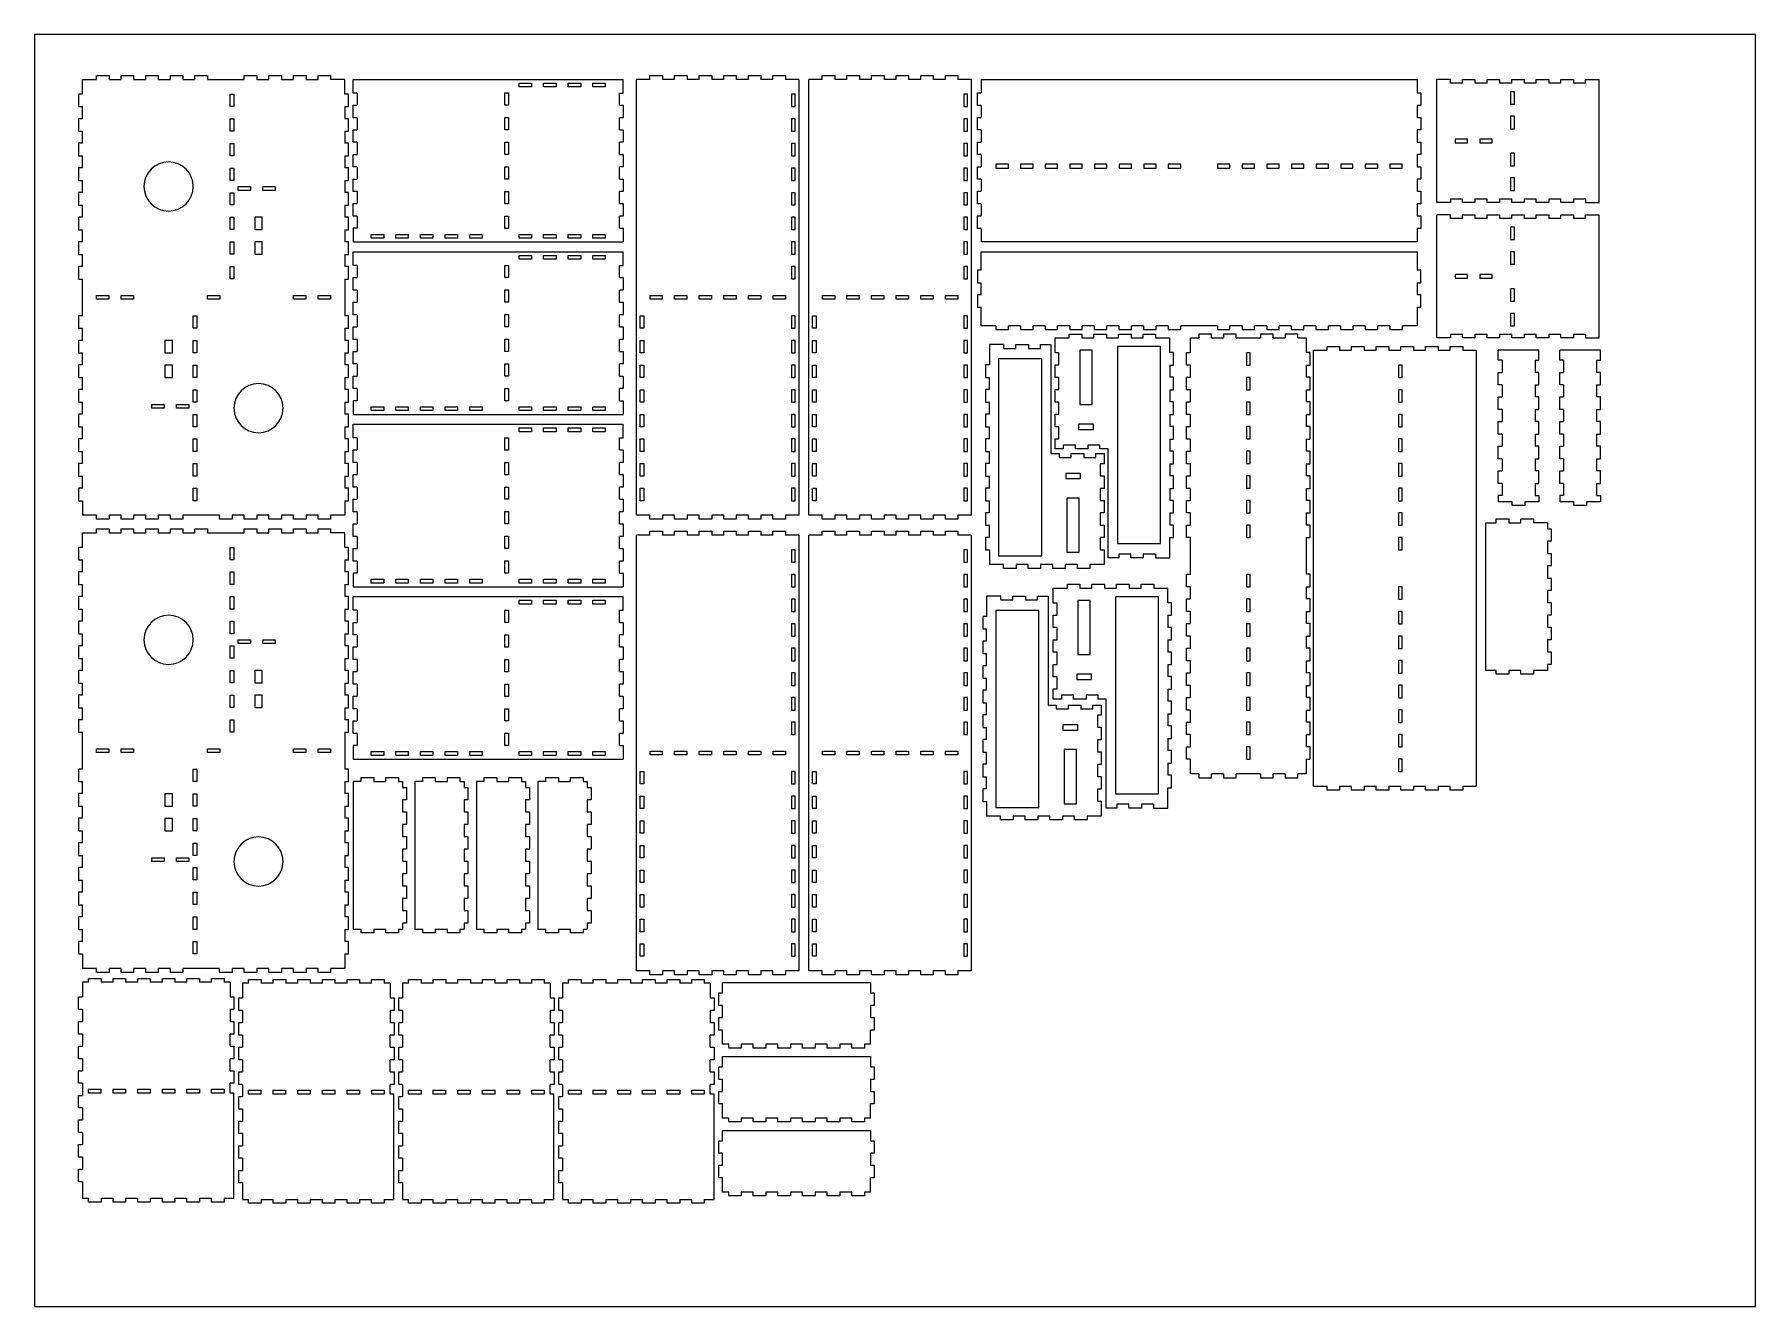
# Model space of a CAD drawing. Header units: millimetres. Extents: x -699 to 699, y -516 to 516.
import ezdxf

# ---------------------------------------------------------------- set-up
doc = ezdxf.new("R2010")
doc.units = ezdxf.units.MM
doc.layers.get('0').update_dxf_attribs({"lineweight": 25, "true_color": 0xffffff})
doc.layers.add('layer 1', color=1, linetype='Continuous', lineweight=25, true_color=0xff0000)

msp = doc.modelspace()

# ---------------------------------------------------------------- linework, layer by layer
for p, q in [((-660, 480), (-648.6, 480)), ((-660, 468.1), (-660, 480)), ((-648.6, 480), (-648.6, 483.1)), ((-648.6, 483.1), (-638.4, 483.1)), ((-638.4, 483.1), (-638.4, 480)), ((-638.4, 480), (-628.6, 480)), ((-628.6, 480), (-628.6, 483.1)), ((-628.6, 483.1), (-618.4, 483.1)), ((-618.4, 483.1), (-618.4, 480)), ((-618.4, 480), (-608.6, 480)), ((-608.6, 480), (-608.6, 483.1)), ((-608.6, 483.1), (-598.4, 483.1)), ((-598.4, 483.1), (-598.4, 480)), ((-598.4, 480), (-588.6, 480)), ((-588.6, 480), (-588.6, 483.1)), ((-588.6, 483.1), (-578.4, 483.1)), ((-578.4, 483.1), (-578.4, 480)), ((-578.4, 480), (-568.6, 480)), ((-568.6, 480), (-568.6, 483.1)), ((-568.6, 483.1), (-558.4, 483.1)), ((-558.4, 483.1), (-558.4, 480)), ((-558.4, 480), (-528.6, 480)), ((-528.6, 480), (-528.6, 483.1)), ((-528.6, 483.1), (-518.4, 483.1)), ((-518.4, 483.1), (-518.4, 480)), ((-518.4, 480), (-508.6, 480)), ((-508.6, 480), (-508.6, 483.1)), ((-508.6, 483.1), (-498.4, 483.1)), ((-498.4, 483.1), (-498.4, 480)), ((-498.4, 480), (-488.6, 480)), ((-488.6, 480), (-488.6, 483.1)), ((-488.6, 483.1), (-478.4, 483.1)), ((-478.4, 483.1), (-478.4, 480)), ((-478.4, 480), (-468.6, 480)), ((-468.6, 480), (-468.6, 483.1)), ((-468.6, 483.1), (-458.4, 483.1)), ((-458.4, 483.1), (-458.4, 480)), ((-447, 480), (-458.4, 480)), ((-447, 468.1), (-447, 480)), ((-440, 468.9), (-440, 480)), ((-440, 480), (-220.8, 480)), ((-305.4, 473.9), (-305.4, 477)), ((-305.4, 477), (-295.3, 477)), ((-295.3, 477), (-295.3, 473.9)), ((-285.4, 473.9), (-285.4, 477)), ((-285.4, 477), (-275.3, 477)), ((-275.3, 477), (-275.3, 473.9)), ((-265.4, 473.9), (-265.4, 477)), ((-265.4, 477), (-255.3, 477)), ((-255.3, 477), (-255.3, 473.9)), ((-245.4, 473.9), (-245.4, 477)), ((-245.4, 477), (-235.3, 477)), ((-235.3, 477), (-235.3, 473.9)), ((-220.8, 468.9), (-220.8, 480)), ((-199.1, 480), (-210, 480)), ((-210, 126), (-210, 480)), ((-199.1, 480), (-199.1, 483.1)), ((-199.1, 483.1), (-188.9, 483.1)), ((-188.9, 483.1), (-188.9, 480)), ((-179.1, 480), (-188.9, 480)), ((-179.1, 480), (-179.1, 483.1)), ((-179.1, 483.1), (-168.9, 483.1)), ((-168.9, 483.1), (-168.9, 480)), ((-159.1, 480), (-168.9, 480)), ((-159.1, 480), (-159.1, 483.1)), ((-159.1, 483.1), (-148.9, 483.1)), ((-148.9, 483.1), (-148.9, 480)), ((-139.1, 480), (-148.9, 480)), ((-139.1, 480), (-139.1, 483.1)), ((-139.1, 483.1), (-128.9, 483.1)), ((-128.9, 483.1), (-128.9, 480)), ((-119.1, 480), (-128.9, 480)), ((-119.1, 480), (-119.1, 483.1)), ((-119.1, 483.1), (-108.9, 483.1)), ((-108.9, 483.1), (-108.9, 480)), ((-99.1, 480), (-108.9, 480)), ((-99.1, 480), (-99.1, 483.1)), ((-99.1, 483.1), (-88.9, 483.1)), ((-88.9, 483.1), (-88.9, 480)), ((-78, 480), (-88.9, 480)), ((-78, 480), (-78, 126)), ((-59.1, 480), (-70, 480)), ((-70, 126), (-70, 480)), ((-59.1, 480), (-59.1, 483.1)), ((-59.1, 483.1), (-48.9, 483.1)), ((-48.9, 483.1), (-48.9, 480)), ((-39.1, 480), (-48.9, 480)), ((-39.1, 480), (-39.1, 483.1)), ((-39.1, 483.1), (-28.9, 483.1)), ((-28.9, 483.1), (-28.9, 480)), ((-19.1, 480), (-28.9, 480)), ((-19.1, 480), (-19.1, 483.1)), ((-19.1, 483.1), (-8.9, 483.1)), ((-8.9, 483.1), (-8.9, 480)), ((0.9, 480), (-8.9, 480)), ((0.9, 480), (0.9, 483.1)), ((0.9, 483.1), (11.1, 483.1)), ((11.1, 483.1), (11.1, 480)), ((20.9, 480), (11.1, 480)), ((20.9, 480), (20.9, 483.1)), ((20.9, 483.1), (31.1, 483.1)), ((31.1, 483.1), (31.1, 480)), ((40.9, 480), (31.1, 480)), ((40.9, 480), (40.9, 483.1)), ((40.9, 483.1), (51.1, 483.1)), ((51.1, 483.1), (51.1, 480)), ((62, 480), (51.1, 480)), ((62, 480), (62, 126)), ((70, 480), (70, 469.1)), ((70, 480), (424, 480)), ((424, 480), (424, 469.1)), ((451.1, 480), (440, 480)), ((440, 380), (440, 480)), ((451.1, 476.9), (451.1, 480)), ((460.9, 476.9), (451.1, 476.9)), ((460.9, 476.9), (460.9, 480)), ((460.9, 480), (471.1, 480)), ((471.1, 480), (471.1, 476.9)), ((480.9, 476.9), (471.1, 476.9)), ((480.9, 476.9), (480.9, 480)), ((480.9, 480), (491.1, 480)), ((491.1, 480), (491.1, 476.9)), ((500.9, 476.9), (491.1, 476.9)), ((500.9, 476.9), (500.9, 480)), ((500.9, 480), (511.1, 480)), ((511.1, 480), (511.1, 476.9)), ((520.9, 476.9), (511.1, 476.9)), ((520.9, 476.9), (520.9, 480)), ((520.9, 480), (531.1, 480)), ((531.1, 480), (531.1, 476.9)), ((540.9, 476.9), (531.1, 476.9)), ((540.9, 476.9), (540.9, 480)), ((540.9, 480), (551.1, 480)), ((551.1, 480), (551.1, 476.9)), ((560.9, 476.9), (551.1, 476.9)), ((560.9, 476.9), (560.9, 480)), ((560.9, 480), (572, 480)), ((572, 380), (572, 480)), ((-660, 468.1), (-663.1, 468.1)), ((-663.1, 468.1), (-663.1, 457.9)), ((-540, 458), (-540, 468)), ((-540, 468), (-537, 468)), ((-537, 468), (-537, 458)), ((-443.9, 468.1), (-447, 468.1)), ((-443.9, 457.9), (-443.9, 468.1)), ((-436.9, 468.9), (-440, 468.9)), ((-436.9, 468.9), (-436.9, 459.1)), ((-316.9, 469), (-313.8, 469)), ((-316.9, 459), (-316.9, 469)), ((-313.8, 469), (-313.8, 459)), ((-295.3, 473.9), (-305.4, 473.9)), ((-275.3, 473.9), (-285.4, 473.9)), ((-255.3, 473.9), (-265.4, 473.9)), ((-235.3, 473.9), (-245.4, 473.9)), ((-223.9, 468.9), (-220.8, 468.9)), ((-223.9, 459.1), (-223.9, 468.9)), ((-81, 468), (-84.1, 468)), ((-84.1, 468), (-84.1, 458)), ((-81, 458), (-81, 468)), ((59, 468), (55.9, 468)), ((55.9, 468), (55.9, 458)), ((59, 458), (59, 468)), ((66.9, 458.9), (66.9, 469.1)), ((66.9, 469.1), (70, 469.1)), ((424, 469.1), (427.1, 469.1)), ((427.1, 469.1), (427.1, 458.9)), ((503.1, 470), (500, 470)), ((500, 470), (500, 459.9)), ((503.1, 459.9), (503.1, 470)), ((-663.1, 457.9), (-660, 457.9)), ((-660, 448.1), (-663.1, 448.1)), ((-663.1, 448.1), (-663.1, 437.9)), ((-660, 448.1), (-660, 457.9)), ((-537, 458), (-540, 458)), ((-540, 438), (-540, 448)), ((-540, 448), (-537, 448)), ((-537, 448), (-537, 438)), ((-447, 457.9), (-443.9, 457.9)), ((-447, 457.9), (-447, 448.1)), ((-443.9, 448.1), (-447, 448.1)), ((-443.9, 437.9), (-443.9, 448.1)), ((-440, 448.9), (-440, 459.1)), ((-440, 459.1), (-436.9, 459.1)), ((-436.9, 448.9), (-440, 448.9)), ((-436.9, 448.9), (-436.9, 439.1)), ((-313.8, 459), (-316.9, 459)), ((-316.9, 449), (-313.8, 449)), ((-316.9, 439), (-316.9, 449)), ((-313.8, 449), (-313.8, 439)), ((-223.9, 459.1), (-220.8, 459.1)), ((-220.8, 448.9), (-223.9, 448.9)), ((-223.9, 439.1), (-223.9, 448.9)), ((-220.8, 459.1), (-220.8, 448.9)), ((-84.1, 458), (-81, 458)), ((-81, 448), (-84.1, 448)), ((-84.1, 448), (-84.1, 438)), ((-81, 438), (-81, 448)), ((55.9, 458), (59, 458)), ((59, 448), (55.9, 448)), ((55.9, 448), (55.9, 438)), ((59, 438), (59, 448)), ((70, 458.9), (66.9, 458.9)), ((66.9, 438.9), (66.9, 449.1)), ((66.9, 449.1), (70, 449.1)), ((70, 458.9), (70, 449.1)), ((427.1, 458.9), (424, 458.9)), ((424, 458.9), (424, 449.1)), ((424, 449.1), (427.1, 449.1)), ((427.1, 449.1), (427.1, 438.9)), ((500, 459.9), (503.1, 459.9)), ((503.1, 450), (500, 450)), ((500, 450), (500, 439.9)), ((503.1, 439.9), (503.1, 450)), ((-663.1, 437.9), (-660, 437.9)), ((-660, 428.1), (-660, 437.9)), ((-537, 438), (-540, 438)), ((-447, 437.9), (-443.9, 437.9)), ((-447, 437.9), (-447, 428.1)), ((-440, 428.9), (-440, 439.1)), ((-440, 439.1), (-436.9, 439.1)), ((-313.8, 439), (-316.9, 439)), ((-223.9, 439.1), (-220.8, 439.1)), ((-220.8, 439.1), (-220.8, 428.9)), ((-84.1, 438), (-81, 438)), ((55.9, 438), (59, 438)), ((70, 438.9), (66.9, 438.9)), ((70, 438.9), (70, 429.1)), ((427.1, 438.9), (424, 438.9)), ((424, 438.9), (424, 429.1)), ((500, 439.9), (503.1, 439.9)), ((-660, 428.1), (-663.1, 428.1)), ((-663.1, 428.1), (-663.1, 417.9)), ((-540, 418), (-540, 428)), ((-540, 428), (-537, 428)), ((-537, 428), (-537, 418)), ((-443.9, 428.1), (-447, 428.1)), ((-443.9, 417.9), (-443.9, 428.1)), ((-436.9, 428.9), (-440, 428.9)), ((-436.9, 428.9), (-436.9, 419.1)), ((-316.9, 429), (-313.8, 429)), ((-316.9, 419), (-316.9, 429)), ((-313.8, 429), (-313.8, 419)), ((-220.8, 428.9), (-223.9, 428.9)), ((-223.9, 419.1), (-223.9, 428.9)), ((-81, 428), (-84.1, 428)), ((-84.1, 428), (-84.1, 418)), ((-81, 418), (-81, 428)), ((59, 428), (55.9, 428)), ((55.9, 428), (55.9, 418)), ((59, 418), (59, 428)), ((66.9, 418.9), (66.9, 429.1)), ((66.9, 429.1), (70, 429.1)), ((424, 429.1), (427.1, 429.1)), ((427.1, 429.1), (427.1, 418.9)), ((454.9, 431.5), (454.9, 428.5)), ((465, 431.5), (454.9, 431.5)), ((454.9, 428.5), (465, 428.5)), ((465, 428.5), (465, 431.5)), ((474.9, 431.5), (474.9, 428.5)), ((485, 431.5), (474.9, 431.5)), ((474.9, 428.5), (485, 428.5)), ((485, 428.5), (485, 431.5)), ((503.1, 420), (500, 420)), ((500, 420), (500, 409.9)), ((503.1, 409.9), (503.1, 420)), ((-663.1, 417.9), (-660, 417.9)), ((-660, 408.1), (-663.1, 408.1)), ((-663.1, 408.1), (-663.1, 397.9)), ((-660, 408.1), (-660, 417.9)), ((-537, 418), (-540, 418)), ((-540, 398), (-540, 408)), ((-540, 408), (-537, 408)), ((-537, 408), (-537, 398)), ((-447, 417.9), (-443.9, 417.9)), ((-447, 417.9), (-447, 408.1)), ((-443.9, 408.1), (-447, 408.1)), ((-443.9, 397.9), (-443.9, 408.1)), ((-440, 408.9), (-440, 419.1)), ((-440, 419.1), (-436.9, 419.1)), ((-436.9, 408.9), (-440, 408.9)), ((-436.9, 408.9), (-436.9, 399.1)), ((-313.8, 419), (-316.9, 419)), ((-316.9, 409), (-313.8, 409)), ((-316.9, 399), (-316.9, 409)), ((-313.8, 409), (-313.8, 399)), ((-223.9, 419.1), (-220.8, 419.1)), ((-220.8, 408.9), (-223.9, 408.9)), ((-223.9, 399.1), (-223.9, 408.9)), ((-220.8, 419.1), (-220.8, 408.9)), ((-84.1, 418), (-81, 418)), ((-81, 408), (-84.1, 408)), ((-84.1, 408), (-84.1, 398)), ((-81, 398), (-81, 408)), ((55.9, 418), (59, 418)), ((59, 408), (55.9, 408)), ((55.9, 408), (55.9, 398)), ((59, 398), (59, 408)), ((70, 418.9), (66.9, 418.9)), ((66.9, 398.9), (66.9, 409.1)), ((66.9, 409.1), (70, 409.1)), ((70, 418.9), (70, 409.1)), ((82, 411.1), (82, 408)), ((92.1, 411.1), (82, 411.1)), ((82, 408), (92.1, 408)), ((92.1, 408), (92.1, 411.1)), ((102, 411.1), (102, 408)), ((112.1, 411.1), (102, 411.1)), ((102, 408), (112.1, 408)), ((112.1, 408), (112.1, 411.1)), ((122, 411.1), (122, 408)), ((132.1, 411.1), (122, 411.1)), ((122, 408), (132.1, 408)), ((132.1, 408), (132.1, 411.1)), ((142, 411.1), (142, 408)), ((152.1, 411.1), (142, 411.1)), ((142, 408), (152.1, 408)), ((152.1, 408), (152.1, 411.1)), ((162, 411.1), (162, 408)), ((172.1, 411.1), (162, 411.1)), ((162, 408), (172.1, 408)), ((172.1, 408), (172.1, 411.1)), ((182, 411.1), (182, 408)), ((192.1, 411.1), (182, 411.1)), ((182, 408), (192.1, 408)), ((192.1, 408), (192.1, 411.1)), ((202, 411.1), (202, 408)), ((212.1, 411.1), (202, 411.1)), ((202, 408), (212.1, 408)), ((212.1, 408), (212.1, 411.1)), ((222, 411.1), (222, 408)), ((232.1, 411.1), (222, 411.1)), ((222, 408), (232.1, 408)), ((232.1, 408), (232.1, 411.1)), ((262, 411.1), (262, 408)), ((272.1, 411.1), (262, 411.1)), ((262, 408), (272.1, 408)), ((272.1, 408), (272.1, 411.1)), ((282, 411.1), (282, 408)), ((292.1, 411.1), (282, 411.1)), ((282, 408), (292.1, 408)), ((292.1, 408), (292.1, 411.1)), ((302, 411.1), (302, 408)), ((312.1, 411.1), (302, 411.1)), ((302, 408), (312.1, 408)), ((312.1, 408), (312.1, 411.1)), ((322, 411.1), (322, 408)), ((332.1, 411.1), (322, 411.1)), ((322, 408), (332.1, 408)), ((332.1, 408), (332.1, 411.1)), ((342, 411.1), (342, 408)), ((352.1, 411.1), (342, 411.1)), ((342, 408), (352.1, 408)), ((352.1, 408), (352.1, 411.1)), ((362, 411.1), (362, 408)), ((372, 411.1), (362, 411.1)), ((362, 408), (372, 408)), ((372, 408), (372, 411.1)), ((382, 411.1), (382, 408)), ((392.1, 411.1), (382, 411.1)), ((382, 408), (392.1, 408)), ((392.1, 408), (392.1, 411.1)), ((402, 411.1), (402, 408)), ((412, 411.1), (402, 411.1)), ((402, 408), (412, 408)), ((412, 408), (412, 411.1)), ((427.1, 418.9), (424, 418.9)), ((424, 418.9), (424, 409.1)), ((424, 409.1), (427.1, 409.1)), ((427.1, 409.1), (427.1, 398.9)), ((500, 409.9), (503.1, 409.9)), ((-663.1, 397.9), (-660, 397.9)), ((-660, 388.1), (-660, 397.9)), ((-537, 398), (-540, 398)), ((-533.5, 389.9), (-533.5, 393)), ((-533.5, 393), (-523.5, 393)), ((-523.5, 393), (-523.5, 389.9)), ((-513.5, 389.9), (-513.5, 393)), ((-513.5, 393), (-503.5, 393)), ((-503.5, 393), (-503.5, 389.9)), ((-447, 397.9), (-443.9, 397.9)), ((-447, 397.9), (-447, 388.1)), ((-440, 388.9), (-440, 399.1)), ((-440, 399.1), (-436.9, 399.1)), ((-313.8, 399), (-316.9, 399)), ((-223.9, 399.1), (-220.8, 399.1)), ((-220.8, 399.1), (-220.8, 388.9)), ((-84.1, 398), (-81, 398)), ((55.9, 398), (59, 398)), ((70, 398.9), (66.9, 398.9)), ((70, 398.9), (70, 389.1)), ((427.1, 398.9), (424, 398.9)), ((424, 398.9), (424, 389.1)), ((503.1, 400), (500, 400)), ((500, 400), (500, 389.9)), ((503.1, 389.9), (503.1, 400)), ((-660, 388.1), (-663.1, 388.1)), ((-663.1, 388.1), (-663.1, 377.9)), ((-663.1, 377.9), (-660, 377.9)), ((-660, 368.1), (-660, 377.9)), ((-540, 378), (-540, 388)), ((-540, 388), (-537, 388)), ((-537, 378), (-540, 378)), ((-537, 388), (-537, 378)), ((-523.5, 389.9), (-533.5, 389.9)), ((-503.5, 389.9), (-513.5, 389.9)), ((-443.9, 388.1), (-447, 388.1)), ((-447, 377.9), (-443.9, 377.9)), ((-447, 377.9), (-447, 368.1)), ((-443.9, 377.9), (-443.9, 388.1)), ((-436.9, 388.9), (-440, 388.9)), ((-440, 368.9), (-440, 379.1)), ((-440, 379.1), (-436.9, 379.1)), ((-436.9, 388.9), (-436.9, 379.1)), ((-316.9, 389), (-313.8, 389)), ((-316.9, 379), (-316.9, 389)), ((-313.8, 379), (-316.9, 379)), ((-313.8, 389), (-313.8, 379)), ((-220.8, 388.9), (-223.9, 388.9)), ((-223.9, 379.1), (-223.9, 388.9)), ((-223.9, 379.1), (-220.8, 379.1)), ((-220.8, 379.1), (-220.8, 368.9)), ((-81, 388), (-84.1, 388)), ((-84.1, 388), (-84.1, 378)), ((-84.1, 378), (-81, 378)), ((-81, 378), (-81, 388)), ((59, 388), (55.9, 388)), ((55.9, 388), (55.9, 378)), ((55.9, 378), (59, 378)), ((59, 378), (59, 388)), ((66.9, 378.9), (66.9, 389.1)), ((66.9, 389.1), (70, 389.1)), ((70, 378.9), (66.9, 378.9)), ((70, 378.9), (70, 369.1)), ((424, 389.1), (427.1, 389.1)), ((427.1, 378.9), (424, 378.9)), ((424, 378.9), (424, 369.1)), ((427.1, 389.1), (427.1, 378.9)), ((451.1, 380), (440, 380)), ((451.1, 383.1), (451.1, 380)), ((451.1, 383.1), (460.9, 383.1)), ((460.9, 380), (460.9, 383.1)), ((471.1, 380), (460.9, 380)), ((471.1, 383.1), (471.1, 380)), ((471.1, 383.1), (480.9, 383.1)), ((480.9, 380), (480.9, 383.1)), ((491.1, 380), (480.9, 380)), ((491.1, 383.1), (491.1, 380)), ((491.1, 383.1), (500.9, 383.1)), ((500, 389.9), (503.1, 389.9)), ((500.9, 380), (500.9, 383.1)), ((511.1, 380), (500.9, 380)), ((511.1, 383.1), (511.1, 380)), ((511.1, 383.1), (520.9, 383.1)), ((520.9, 380), (520.9, 383.1)), ((531.1, 380), (520.9, 380)), ((531.1, 383.1), (531.1, 380)), ((531.1, 383.1), (540.9, 383.1)), ((540.9, 380), (540.9, 383.1)), ((551.1, 380), (540.9, 380)), ((551.1, 383.1), (551.1, 380)), ((551.1, 383.1), (560.9, 383.1)), ((560.9, 383.1), (560.9, 380)), ((560.9, 380), (572, 380)), ((-660, 368.1), (-663.1, 368.1)), ((-663.1, 368.1), (-663.1, 357.9)), ((-540, 358), (-540, 368)), ((-540, 368), (-537, 368)), ((-537, 368), (-537, 358)), ((-513.9, 368), (-520.1, 368)), ((-520.1, 368), (-520.1, 358)), ((-513.9, 358), (-513.9, 368)), ((-443.9, 368.1), (-447, 368.1)), ((-443.9, 357.9), (-443.9, 368.1)), ((-436.9, 368.9), (-440, 368.9)), ((-436.9, 368.9), (-436.9, 359.1)), ((-316.9, 369), (-313.8, 369)), ((-316.9, 359), (-316.9, 369)), ((-313.8, 369), (-313.8, 359)), ((-220.8, 368.9), (-223.9, 368.9)), ((-223.9, 359.1), (-223.9, 368.9)), ((-81, 368), (-84.1, 368)), ((-84.1, 368), (-84.1, 358)), ((-81, 358), (-81, 368)), ((59, 368), (55.9, 368)), ((55.9, 368), (55.9, 358)), ((59, 358), (59, 368)), ((66.9, 358.9), (66.9, 369.1)), ((66.9, 369.1), (70, 369.1)), ((424, 369.1), (427.1, 369.1)), ((427.1, 369.1), (427.1, 358.9)), ((451.1, 370), (440, 370)), ((440, 270), (440, 370)), ((451.1, 366.9), (451.1, 370)), ((460.9, 366.9), (451.1, 366.9)), ((460.9, 366.9), (460.9, 370)), ((460.9, 370), (471.1, 370)), ((471.1, 370), (471.1, 366.9)), ((480.9, 366.9), (471.1, 366.9)), ((480.9, 366.9), (480.9, 370)), ((480.9, 370), (491.1, 370)), ((491.1, 370), (491.1, 366.9)), ((500.9, 366.9), (491.1, 366.9)), ((500.9, 366.9), (500.9, 370)), ((500.9, 370), (511.1, 370)), ((511.1, 370), (511.1, 366.9)), ((520.9, 366.9), (511.1, 366.9)), ((520.9, 366.9), (520.9, 370)), ((520.9, 370), (531.1, 370)), ((531.1, 370), (531.1, 366.9)), ((540.9, 366.9), (531.1, 366.9)), ((540.9, 366.9), (540.9, 370)), ((540.9, 370), (551.1, 370)), ((551.1, 370), (551.1, 366.9)), ((560.9, 366.9), (551.1, 366.9)), ((560.9, 366.9), (560.9, 370)), ((560.9, 370), (572, 370)), ((572, 270), (572, 370)), ((-663.1, 357.9), (-660, 357.9)), ((-660, 348.1), (-660, 357.9)), ((-537, 358), (-540, 358)), ((-520.1, 358), (-513.9, 358)), ((-447, 357.9), (-443.9, 357.9)), ((-447, 357.9), (-447, 348.1)), ((-436.9, 359.1), (-440, 359.1)), ((-440, 359.1), (-440, 348)), ((-425.4, 351), (-425.4, 354.1)), ((-425.4, 354.1), (-415.3, 354.1)), ((-415.3, 351), (-425.4, 351)), ((-415.3, 354.1), (-415.3, 351)), ((-405.4, 351), (-405.4, 354.1)), ((-405.4, 354.1), (-395.3, 354.1)), ((-395.3, 351), (-405.4, 351)), ((-395.3, 354.1), (-395.3, 351)), ((-385.4, 351), (-385.4, 354.1)), ((-385.4, 354.1), (-375.3, 354.1)), ((-375.3, 351), (-385.4, 351)), ((-375.3, 354.1), (-375.3, 351)), ((-365.4, 351), (-365.4, 354.1)), ((-365.4, 354.1), (-355.3, 354.1)), ((-355.3, 351), (-365.4, 351)), ((-355.3, 354.1), (-355.3, 351)), ((-345.4, 351), (-345.4, 354.1)), ((-345.4, 354.1), (-335.3, 354.1)), ((-335.3, 351), (-345.4, 351)), ((-335.3, 354.1), (-335.3, 351)), ((-313.8, 359), (-316.9, 359)), ((-305.4, 351), (-305.4, 354.1)), ((-305.4, 354.1), (-295.3, 354.1)), ((-295.3, 351), (-305.4, 351)), ((-295.3, 354.1), (-295.3, 351)), ((-285.4, 351), (-285.4, 354.1)), ((-285.4, 354.1), (-275.3, 354.1)), ((-275.3, 351), (-285.4, 351)), ((-275.3, 354.1), (-275.3, 351)), ((-265.4, 351), (-265.4, 354.1)), ((-265.4, 354.1), (-255.3, 354.1)), ((-255.3, 351), (-265.4, 351)), ((-255.3, 354.1), (-255.3, 351)), ((-245.4, 351), (-245.4, 354.1)), ((-245.4, 354.1), (-235.3, 354.1)), ((-235.3, 351), (-245.4, 351)), ((-235.3, 354.1), (-235.3, 351)), ((-223.9, 359.1), (-220.8, 359.1)), ((-220.8, 359.1), (-220.8, 348)), ((-84.1, 358), (-81, 358)), ((55.9, 358), (59, 358)), ((70, 358.9), (66.9, 358.9)), ((70, 358.9), (70, 348)), ((427.1, 358.9), (424, 358.9)), ((424, 358.9), (424, 348)), ((503.1, 360), (500, 360)), ((500, 360), (500, 349.9)), ((500, 349.9), (503.1, 349.9)), ((503.1, 349.9), (503.1, 360)), ((-660, 348.1), (-663.1, 348.1)), ((-663.1, 348.1), (-663.1, 337.9)), ((-663.1, 337.9), (-660, 337.9)), ((-660, 328.1), (-660, 337.9)), ((-540, 338), (-540, 348)), ((-540, 348), (-537, 348)), ((-537, 338), (-540, 338)), ((-537, 348), (-537, 338)), ((-513.9, 348), (-520.1, 348)), ((-520.1, 348), (-520.1, 338)), ((-520.1, 338), (-513.9, 338)), ((-513.9, 338), (-513.9, 348)), ((-443.9, 348.1), (-447, 348.1)), ((-447, 337.9), (-443.9, 337.9)), ((-447, 337.9), (-447, 328.1)), ((-443.9, 337.9), (-443.9, 348.1)), ((-440, 348), (-220.8, 348)), ((-440, 328.9), (-440, 340)), ((-440, 340), (-220.8, 340)), ((-305.4, 333.9), (-305.4, 337)), ((-305.4, 337), (-295.3, 337)), ((-295.3, 337), (-295.3, 333.9)), ((-285.4, 333.9), (-285.4, 337)), ((-285.4, 337), (-275.3, 337)), ((-275.3, 337), (-275.3, 333.9)), ((-265.4, 333.9), (-265.4, 337)), ((-265.4, 337), (-255.3, 337)), ((-255.3, 337), (-255.3, 333.9)), ((-245.4, 333.9), (-245.4, 337)), ((-245.4, 337), (-235.3, 337)), ((-235.3, 337), (-235.3, 333.9)), ((-220.8, 328.9), (-220.8, 340)), ((-81, 348), (-84.1, 348)), ((-84.1, 348), (-84.1, 338)), ((-84.1, 338), (-81, 338)), ((-81, 338), (-81, 348)), ((59, 348), (55.9, 348)), ((55.9, 348), (55.9, 338)), ((55.9, 338), (59, 338)), ((59, 338), (59, 348)), ((424, 348), (70, 348)), ((70, 325.1), (70, 340)), ((70, 340), (424, 340)), ((424, 340), (424, 325.1)), ((503.1, 340), (500, 340)), ((500, 340), (500, 329.9)), ((503.1, 329.9), (503.1, 340)), ((-660, 328.1), (-663.1, 328.1)), ((-663.1, 328.1), (-663.1, 317.9)), ((-540, 318), (-540, 328)), ((-540, 328), (-537, 328)), ((-537, 328), (-537, 318)), ((-443.9, 328.1), (-447, 328.1)), ((-443.9, 317.9), (-443.9, 328.1)), ((-436.9, 328.9), (-440, 328.9)), ((-436.9, 328.9), (-436.9, 319.1)), ((-316.9, 329), (-313.8, 329)), ((-316.9, 319), (-316.9, 329)), ((-313.8, 329), (-313.8, 319)), ((-295.3, 333.9), (-305.4, 333.9)), ((-275.3, 333.9), (-285.4, 333.9)), ((-255.3, 333.9), (-265.4, 333.9)), ((-235.3, 333.9), (-245.4, 333.9)), ((-223.9, 328.9), (-220.8, 328.9)), ((-223.9, 319.1), (-223.9, 328.9)), ((-81, 328), (-84.1, 328)), ((-84.1, 328), (-84.1, 318)), ((-81, 318), (-81, 328)), ((59, 328), (55.9, 328)), ((55.9, 328), (55.9, 318)), ((59, 318), (59, 328)), ((70, 325.1), (66.9, 325.1)), ((66.9, 325.1), (66.9, 314.9)), ((427.1, 325.1), (424, 325.1)), ((427.1, 314.9), (427.1, 325.1)), ((454.9, 321.5), (454.9, 318.5)), ((465, 321.5), (454.9, 321.5)), ((465, 318.5), (465, 321.5)), ((474.9, 321.5), (474.9, 318.5)), ((485, 321.5), (474.9, 321.5)), ((485, 318.5), (485, 321.5)), ((500, 329.9), (503.1, 329.9)), ((-663.1, 317.9), (-660, 317.9)), ((-660, 288.1), (-660, 317.9)), ((-537, 318), (-540, 318)), ((-447, 317.9), (-443.9, 317.9)), ((-447, 317.9), (-447, 288.1)), ((-440, 308.9), (-440, 319.1)), ((-440, 319.1), (-436.9, 319.1)), ((-436.9, 308.9), (-440, 308.9)), ((-436.9, 308.9), (-436.9, 299.1)), ((-313.8, 319), (-316.9, 319)), ((-316.9, 309), (-313.8, 309)), ((-316.9, 299), (-316.9, 309)), ((-313.8, 309), (-313.8, 299)), ((-223.9, 319.1), (-220.8, 319.1)), ((-220.8, 308.9), (-223.9, 308.9)), ((-223.9, 299.1), (-223.9, 308.9)), ((-220.8, 319.1), (-220.8, 308.9)), ((-84.1, 318), (-81, 318)), ((55.9, 318), (59, 318)), ((66.9, 314.9), (70, 314.9)), ((70, 305.1), (70, 314.9)), ((424, 314.9), (427.1, 314.9)), ((424, 314.9), (424, 305.1)), ((454.9, 318.5), (465, 318.5)), ((474.9, 318.5), (485, 318.5)), ((503.1, 310), (500, 310)), ((500, 310), (500, 299.9)), ((503.1, 299.9), (503.1, 310)), ((-648.5, 301.5), (-648.5, 304.5)), ((-648.5, 304.5), (-638.5, 304.5)), ((-638.5, 301.5), (-648.5, 301.5)), ((-638.5, 304.5), (-638.5, 301.5)), ((-628.5, 301.5), (-628.5, 304.5)), ((-628.5, 304.5), (-618.5, 304.5)), ((-618.5, 301.5), (-628.5, 301.5)), ((-618.5, 304.5), (-618.5, 301.5)), ((-558.5, 301.5), (-558.5, 304.5)), ((-558.5, 304.5), (-548.5, 304.5)), ((-548.5, 301.5), (-558.5, 301.5)), ((-548.5, 304.5), (-548.5, 301.5)), ((-488.5, 301.5), (-488.5, 304.5)), ((-488.5, 304.5), (-478.5, 304.5)), ((-478.5, 301.5), (-488.5, 301.5)), ((-478.5, 304.5), (-478.5, 301.5)), ((-468.5, 301.5), (-468.5, 304.5)), ((-468.5, 304.5), (-458.5, 304.5)), ((-458.5, 301.5), (-468.5, 301.5)), ((-458.5, 304.5), (-458.5, 301.5)), ((-440, 288.9), (-440, 299.1)), ((-440, 299.1), (-436.9, 299.1)), ((-313.8, 299), (-316.9, 299)), ((-223.9, 299.1), (-220.8, 299.1)), ((-220.8, 299.1), (-220.8, 288.9)), ((-199, 301.5), (-199, 304.5)), ((-199, 304.5), (-189, 304.5)), ((-189, 301.5), (-199, 301.5)), ((-189, 304.5), (-189, 301.5)), ((-179, 301.5), (-179, 304.5)), ((-179, 304.5), (-169, 304.5)), ((-169, 301.5), (-179, 301.5)), ((-169, 304.5), (-169, 301.5)), ((-159, 301.5), (-159, 304.5)), ((-159, 304.5), (-149, 304.5)), ((-149, 301.5), (-159, 301.5)), ((-149, 304.5), (-149, 301.5)), ((-139, 301.5), (-139, 304.5)), ((-139, 304.5), (-129, 304.5)), ((-129, 301.5), (-139, 301.5)), ((-129, 304.5), (-129, 301.5)), ((-119, 301.5), (-119, 304.5)), ((-119, 304.5), (-109, 304.5)), ((-109, 301.5), (-119, 301.5)), ((-109, 304.5), (-109, 301.5)), ((-99, 301.5), (-99, 304.5)), ((-99, 304.5), (-89, 304.5)), ((-89, 301.5), (-99, 301.5)), ((-89, 304.5), (-89, 301.5)), ((-59, 301.5), (-59, 304.5)), ((-59, 304.5), (-49, 304.5)), ((-49, 301.5), (-59, 301.5)), ((-49, 304.5), (-49, 301.5)), ((-39, 301.5), (-39, 304.5)), ((-39, 304.5), (-29, 304.5)), ((-29, 301.5), (-39, 301.5)), ((-29, 304.5), (-29, 301.5)), ((-19, 301.5), (-19, 304.5)), ((-19, 304.5), (-9, 304.5)), ((-9, 301.5), (-19, 301.5)), ((-9, 304.5), (-9, 301.5)), ((1, 301.5), (1, 304.5)), ((1, 304.5), (11, 304.5)), ((11, 301.5), (1, 301.5)), ((11, 304.5), (11, 301.5)), ((21, 301.5), (21, 304.5)), ((21, 304.5), (31, 304.5)), ((31, 301.5), (21, 301.5)), ((31, 304.5), (31, 301.5)), ((41, 301.5), (41, 304.5)), ((41, 304.5), (51, 304.5)), ((51, 301.5), (41, 301.5)), ((51, 304.5), (51, 301.5)), ((70, 305.1), (66.9, 305.1)), ((66.9, 305.1), (66.9, 294.9)), ((66.9, 294.9), (70, 294.9)), ((70, 280), (70, 294.9)), ((427.1, 305.1), (424, 305.1)), ((424, 294.9), (427.1, 294.9)), ((424, 294.9), (424, 280)), ((427.1, 294.9), (427.1, 305.1)), ((500, 299.9), (503.1, 299.9)), ((-660, 288.1), (-663.1, 288.1)), ((-663.1, 288.1), (-663.1, 277.9)), ((-570, 288), (-567, 288)), ((-570, 278), (-570, 288)), ((-567, 288), (-567, 278)), ((-443.9, 288.1), (-447, 288.1)), ((-443.9, 277.9), (-443.9, 288.1)), ((-436.9, 288.9), (-440, 288.9)), ((-436.9, 288.9), (-436.9, 279.1)), ((-316.9, 289), (-313.8, 289)), ((-316.9, 279), (-316.9, 289)), ((-313.8, 289), (-313.8, 279)), ((-220.8, 288.9), (-223.9, 288.9)), ((-223.9, 279.1), (-223.9, 288.9)), ((-207, 278), (-207, 288)), ((-207, 288), (-203.9, 288)), ((-203.9, 288), (-203.9, 278)), ((-81, 288), (-84.1, 288)), ((-84.1, 288), (-84.1, 278)), ((-81, 278), (-81, 288)), ((-67, 278), (-67, 288)), ((-67, 288), (-63.9, 288)), ((-63.9, 288), (-63.9, 278)), ((59, 288), (55.9, 288)), ((55.9, 288), (55.9, 278)), ((59, 278), (59, 288)), ((81.9, 280), (70, 280)), ((81.9, 280), (81.9, 276.9)), ((92.1, 276.9), (92.1, 280)), ((101.9, 280), (92.1, 280)), ((101.9, 280), (101.9, 276.9)), ((112.1, 276.9), (112.1, 280)), ((121.9, 280), (112.1, 280)), ((121.9, 280), (121.9, 276.9)), ((132.1, 276.9), (132.1, 280)), ((141.9, 280), (132.1, 280)), ((141.9, 280), (141.9, 276.9)), ((152.1, 276.9), (152.1, 280)), ((161.9, 280), (152.1, 280)), ((161.9, 280), (161.9, 276.9)), ((172.1, 276.9), (172.1, 280)), ((181.9, 280), (172.1, 280)), ((181.9, 280), (181.9, 276.9)), ((192.1, 276.9), (192.1, 280)), ((201.9, 280), (192.1, 280)), ((201.9, 280), (201.9, 276.9)), ((212.1, 276.9), (212.1, 280)), ((221.9, 280), (212.1, 280)), ((221.9, 280), (221.9, 276.9)), ((232.1, 276.9), (232.1, 280)), ((261.9, 280), (232.1, 280)), ((261.9, 280), (261.9, 276.9)), ((272.1, 276.9), (272.1, 280)), ((281.9, 280), (272.1, 280)), ((281.9, 280), (281.9, 276.9)), ((292.1, 276.9), (292.1, 280)), ((301.9, 280), (292.1, 280)), ((301.9, 280), (301.9, 276.9)), ((312.1, 276.9), (312.1, 280)), ((321.9, 280), (312.1, 280)), ((321.9, 280), (321.9, 276.9)), ((332.1, 276.9), (332.1, 280)), ((341.9, 280), (332.1, 280)), ((341.9, 280), (341.9, 276.9)), ((352.1, 276.9), (352.1, 280)), ((361.9, 280), (352.1, 280)), ((361.9, 280), (361.9, 276.9)), ((372.1, 276.9), (372.1, 280)), ((381.9, 280), (372.1, 280)), ((381.9, 280), (381.9, 276.9)), ((392.1, 276.9), (392.1, 280)), ((401.9, 280), (392.1, 280)), ((401.9, 280), (401.9, 276.9)), ((412.1, 276.9), (412.1, 280)), ((424, 280), (412.1, 280)), ((503.1, 290), (500, 290)), ((500, 290), (500, 279.9)), ((500, 279.9), (503.1, 279.9)), ((503.1, 279.9), (503.1, 290)), ((-663.1, 277.9), (-660, 277.9)), ((-660, 268.1), (-663.1, 268.1)), ((-663.1, 268.1), (-663.1, 257.9)), ((-660, 268.1), (-660, 277.9)), ((-586.9, 268), (-593.1, 268)), ((-593.1, 268), (-593.1, 258)), ((-586.9, 258), (-586.9, 268)), ((-567, 278), (-570, 278)), ((-570, 268), (-567, 268)), ((-570, 258), (-570, 268)), ((-567, 268), (-567, 258)), ((-447, 277.9), (-443.9, 277.9)), ((-447, 277.9), (-447, 268.1)), ((-443.9, 268.1), (-447, 268.1)), ((-443.9, 257.9), (-443.9, 268.1)), ((-440, 268.9), (-440, 279.1)), ((-440, 279.1), (-436.9, 279.1)), ((-436.9, 268.9), (-440, 268.9)), ((-436.9, 268.9), (-436.9, 259.1)), ((-313.8, 279), (-316.9, 279)), ((-316.9, 269), (-313.8, 269)), ((-316.9, 259), (-316.9, 269)), ((-313.8, 269), (-313.8, 259)), ((-223.9, 279.1), (-220.8, 279.1)), ((-220.8, 268.9), (-223.9, 268.9)), ((-223.9, 259.1), (-223.9, 268.9)), ((-220.8, 279.1), (-220.8, 268.9)), ((-203.9, 278), (-207, 278)), ((-207, 258), (-207, 268)), ((-207, 268), (-203.9, 268)), ((-203.9, 268), (-203.9, 258)), ((-84.1, 278), (-81, 278)), ((-81, 268), (-84.1, 268)), ((-84.1, 268), (-84.1, 258)), ((-81, 258), (-81, 268)), ((-63.9, 278), (-67, 278)), ((-67, 258), (-67, 268)), ((-67, 268), (-63.9, 268)), ((-63.9, 268), (-63.9, 258)), ((55.9, 278), (59, 278)), ((59, 268), (55.9, 268)), ((55.9, 268), (55.9, 258)), ((59, 258), (59, 268)), ((81.9, 276.9), (92.1, 276.9)), ((101.9, 276.9), (112.1, 276.9)), ((121.9, 276.9), (132.1, 276.9)), ((130, 257.9), (130, 270)), ((130, 270), (141.5, 270)), ((141.5, 270), (141.5, 273.1)), ((141.5, 273.1), (151.7, 273.1)), ((141.9, 276.9), (152.1, 276.9)), ((151.7, 273.1), (151.7, 270)), ((151.7, 270), (161.5, 270)), ((161.5, 270), (161.5, 273.1)), ((161.5, 273.1), (171.7, 273.1)), ((161.9, 276.9), (172.1, 276.9)), ((171.7, 273.1), (171.7, 270)), ((171.7, 270), (181.5, 270)), ((181.5, 270), (181.5, 273.1)), ((181.5, 273.1), (191.7, 273.1)), ((181.9, 276.9), (192.1, 276.9)), ((191.7, 273.1), (191.7, 270)), ((191.7, 270), (201.5, 270)), ((201.5, 270), (201.5, 273.1)), ((201.5, 273.1), (211.7, 273.1)), ((201.9, 276.9), (212.1, 276.9)), ((211.7, 273.1), (211.7, 270)), ((211.7, 270), (223.1, 270)), ((221.9, 276.9), (232.1, 276.9)), ((223.1, 258.1), (223.1, 270)), ((240, 258.1), (240, 270)), ((240, 270), (246.9, 270)), ((257.1, 273.1), (246.9, 273.1)), ((246.9, 273.1), (246.9, 270)), ((257.1, 270), (257.1, 273.1)), ((257.1, 270), (266.9, 270)), ((261.9, 276.9), (272.1, 276.9)), ((277.1, 273.1), (266.9, 273.1)), ((266.9, 273.1), (266.9, 270)), ((277.1, 270), (277.1, 273.1)), ((277.1, 270), (296.9, 270)), ((281.9, 276.9), (292.1, 276.9)), ((307.1, 273.1), (296.9, 273.1)), ((296.9, 273.1), (296.9, 270)), ((301.9, 276.9), (312.1, 276.9)), ((307.1, 270), (307.1, 273.1)), ((307.1, 270), (316.9, 270)), ((327.1, 273.1), (316.9, 273.1)), ((316.9, 273.1), (316.9, 270)), ((321.9, 276.9), (332.1, 276.9)), ((327.1, 270), (327.1, 273.1)), ((327.1, 270), (334, 270)), ((334, 270), (334, 258.1)), ((341.9, 276.9), (352.1, 276.9)), ((361.9, 276.9), (372.1, 276.9)), ((381.9, 276.9), (392.1, 276.9)), ((401.9, 276.9), (412.1, 276.9)), ((451.1, 270), (440, 270)), ((451.1, 273.1), (451.1, 270)), ((451.1, 273.1), (460.9, 273.1)), ((460.9, 270), (460.9, 273.1)), ((471.1, 270), (460.9, 270)), ((471.1, 273.1), (471.1, 270)), ((471.1, 273.1), (480.9, 273.1)), ((480.9, 270), (480.9, 273.1)), ((491.1, 270), (480.9, 270)), ((491.1, 273.1), (491.1, 270)), ((491.1, 273.1), (500.9, 273.1)), ((500.9, 270), (500.9, 273.1)), ((511.1, 270), (500.9, 270)), ((511.1, 273.1), (511.1, 270)), ((511.1, 273.1), (520.9, 273.1)), ((520.9, 270), (520.9, 273.1)), ((531.1, 270), (520.9, 270)), ((531.1, 273.1), (531.1, 270)), ((531.1, 273.1), (540.9, 273.1)), ((540.9, 270), (540.9, 273.1)), ((551.1, 270), (540.9, 270)), ((551.1, 273.1), (551.1, 270)), ((551.1, 273.1), (560.9, 273.1)), ((560.9, 273.1), (560.9, 270)), ((560.9, 270), (572, 270)), ((-663.1, 257.9), (-660, 257.9)), ((-660, 248.1), (-660, 257.9)), ((-593.1, 258), (-586.9, 258)), ((-567, 258), (-570, 258)), ((-447, 257.9), (-443.9, 257.9)), ((-447, 257.9), (-447, 248.1)), ((-440, 248.9), (-440, 259.1)), ((-440, 259.1), (-436.9, 259.1)), ((-313.8, 259), (-316.9, 259)), ((-223.9, 259.1), (-220.8, 259.1)), ((-220.8, 259.1), (-220.8, 248.9)), ((-203.9, 258), (-207, 258)), ((-84.1, 258), (-81, 258)), ((-63.9, 258), (-67, 258)), ((55.9, 258), (59, 258)), ((88.3, 264.6), (76.7, 264.6)), ((76.7, 264.6), (76.7, 248.1)), ((119.2, 253), (84.2, 253)), ((84.2, 253), (84.2, 93)), ((88.3, 261.5), (88.3, 264.6)), ((88.3, 261.5), (98.1, 261.5)), ((98.1, 261.5), (98.1, 264.6)), ((98.1, 264.6), (108.3, 264.6)), ((108.3, 264.6), (108.3, 261.5)), ((108.3, 261.5), (118.1, 261.5)), ((118.1, 261.5), (118.1, 264.6)), ((118.1, 264.6), (126.7, 264.6)), ((119.2, 93), (119.2, 253)), ((126.7, 264.6), (126.7, 176.1)), ((133.1, 257.9), (130, 257.9)), ((133.1, 248.1), (133.1, 257.9)), ((160.1, 260), (150.1, 260)), ((150.1, 260), (150.1, 216)), ((160.1, 216), (160.1, 260)), ((215.6, 263), (180.6, 263)), ((180.6, 263), (180.6, 103)), ((215.6, 103), (215.6, 263)), ((226.2, 258.1), (223.1, 258.1)), ((226.2, 247.9), (226.2, 258.1)), ((236.9, 247.9), (236.9, 258.1)), ((236.9, 258.1), (240, 258.1)), ((288.5, 258), (285.5, 258)), ((285.5, 258), (285.5, 248)), ((288.5, 248), (288.5, 258)), ((337.1, 258.1), (334, 258.1)), ((337.1, 247.9), (337.1, 258.1)), ((340, -94), (340, 260)), ((340, 260), (350.9, 260)), ((350.9, 260), (350.9, 263.1)), ((350.9, 263.1), (361.1, 263.1)), ((361.1, 263.1), (361.1, 260)), ((361.1, 260), (370.9, 260)), ((370.9, 260), (370.9, 263.1)), ((370.9, 263.1), (381.1, 263.1)), ((381.1, 263.1), (381.1, 260)), ((381.1, 260), (390.9, 260)), ((390.9, 260), (390.9, 263.1)), ((390.9, 263.1), (401.1, 263.1)), ((401.1, 263.1), (401.1, 260)), ((401.1, 260), (410.9, 260)), ((410.9, 260), (410.9, 263.1)), ((410.9, 263.1), (421.1, 263.1)), ((421.1, 263.1), (421.1, 260)), ((421.1, 260), (430.9, 260)), ((430.9, 260), (430.9, 263.1)), ((430.9, 263.1), (441.1, 263.1)), ((441.1, 263.1), (441.1, 260)), ((441.1, 260), (450.9, 260)), ((450.9, 260), (450.9, 263.1)), ((450.9, 263.1), (461.1, 263.1)), ((461.1, 263.1), (461.1, 260)), ((461.1, 260), (472, 260)), ((472, 260), (472, -94)), ((490, 251.9), (490, 260)), ((523, 260), (490, 260)), ((493.1, 251.9), (490, 251.9)), ((493.1, 251.9), (493.1, 242.1)), ((519.9, 251.9), (523, 251.9)), ((519.9, 251.9), (519.9, 242.1)), ((523, 251.9), (523, 260)), ((540, 251.9), (540, 260)), ((573, 260), (540, 260)), ((543.1, 251.9), (540, 251.9)), ((543.1, 251.9), (543.1, 242.1)), ((569.9, 251.9), (573, 251.9)), ((569.9, 251.9), (569.9, 242.1)), ((573, 251.9), (573, 260)), ((-660, 248.1), (-663.1, 248.1)), ((-663.1, 248.1), (-663.1, 237.9)), ((-663.1, 237.9), (-660, 237.9)), ((-660, 228.1), (-660, 237.9)), ((-586.9, 248), (-593.1, 248)), ((-593.1, 248), (-593.1, 238)), ((-593.1, 238), (-586.9, 238)), ((-586.9, 238), (-586.9, 248)), ((-570, 248), (-567, 248)), ((-570, 237.9), (-570, 248)), ((-567, 237.9), (-570, 237.9)), ((-567, 248), (-567, 237.9)), ((-443.9, 248.1), (-447, 248.1)), ((-447, 237.9), (-443.9, 237.9)), ((-447, 237.9), (-447, 228.1)), ((-443.9, 237.9), (-443.9, 248.1)), ((-436.9, 248.9), (-440, 248.9)), ((-440, 228.9), (-440, 239.1)), ((-440, 239.1), (-436.9, 239.1)), ((-436.9, 248.9), (-436.9, 239.1)), ((-316.9, 249), (-313.8, 249)), ((-316.9, 239), (-316.9, 249)), ((-313.8, 239), (-316.9, 239)), ((-313.8, 249), (-313.8, 239)), ((-220.8, 248.9), (-223.9, 248.9)), ((-223.9, 239.1), (-223.9, 248.9)), ((-223.9, 239.1), (-220.8, 239.1)), ((-220.8, 239.1), (-220.8, 228.9)), ((-207, 237.9), (-207, 248)), ((-207, 248), (-203.9, 248)), ((-203.9, 237.9), (-207, 237.9)), ((-203.9, 248), (-203.9, 237.9)), ((-81, 248), (-84.1, 248)), ((-84.1, 248), (-84.1, 237.9)), ((-84.1, 237.9), (-81, 237.9)), ((-81, 237.9), (-81, 248)), ((-67, 237.9), (-67, 248)), ((-67, 248), (-63.9, 248)), ((-63.9, 237.9), (-67, 237.9)), ((-63.9, 248), (-63.9, 237.9)), ((59, 248), (55.9, 248)), ((55.9, 248), (55.9, 237.9)), ((55.9, 237.9), (59, 237.9)), ((59, 237.9), (59, 248)), ((76.7, 248.1), (73.6, 248.1)), ((73.6, 248.1), (73.6, 237.9)), ((73.6, 237.9), (76.7, 237.9)), ((76.7, 228.1), (76.7, 237.9)), ((130, 237.9), (130, 248.1)), ((130, 248.1), (133.1, 248.1)), ((133.1, 237.9), (130, 237.9)), ((133.1, 228.1), (133.1, 237.9)), ((223.1, 247.9), (226.2, 247.9)), ((223.1, 247.9), (223.1, 238.1)), ((226.2, 238.1), (223.1, 238.1)), ((226.2, 227.9), (226.2, 238.1)), ((240, 247.9), (236.9, 247.9)), ((236.9, 227.9), (236.9, 238.1)), ((236.9, 238.1), (240, 238.1)), ((240, 238.1), (240, 247.9)), ((285.5, 248), (288.5, 248)), ((288.5, 238), (285.5, 238)), ((285.5, 238), (285.5, 228)), ((288.5, 228), (288.5, 238)), ((334, 247.9), (337.1, 247.9)), ((334, 247.9), (334, 238.1)), ((337.1, 238.1), (334, 238.1)), ((337.1, 227.9), (337.1, 238.1)), ((412, 248), (408.9, 248)), ((408.9, 248), (408.9, 237.9)), ((408.9, 237.9), (412, 237.9)), ((412, 237.9), (412, 248)), ((490, 231.9), (490, 242.1)), ((490, 242.1), (493.1, 242.1)), ((523, 242.1), (519.9, 242.1)), ((523, 231.9), (523, 242.1)), ((540, 231.9), (540, 242.1)), ((540, 242.1), (543.1, 242.1)), ((573, 242.1), (569.9, 242.1)), ((573, 231.9), (573, 242.1)), ((-660, 228.1), (-663.1, 228.1)), ((-663.1, 228.1), (-663.1, 217.9)), ((-570, 228), (-567, 228)), ((-570, 217.9), (-570, 228)), ((-567, 228), (-567, 217.9)), ((-443.9, 228.1), (-447, 228.1)), ((-443.9, 217.9), (-443.9, 228.1)), ((-436.9, 228.9), (-440, 228.9)), ((-436.9, 228.9), (-436.9, 219.1)), ((-316.9, 229), (-313.8, 229)), ((-316.9, 219), (-316.9, 229)), ((-313.8, 229), (-313.8, 219)), ((-220.8, 228.9), (-223.9, 228.9)), ((-223.9, 219.1), (-223.9, 228.9)), ((-207, 217.9), (-207, 228)), ((-207, 228), (-203.9, 228)), ((-203.9, 228), (-203.9, 217.9)), ((-81, 228), (-84.1, 228)), ((-84.1, 228), (-84.1, 217.9)), ((-81, 217.9), (-81, 228)), ((-67, 217.9), (-67, 228)), ((-67, 228), (-63.9, 228)), ((-63.9, 228), (-63.9, 217.9)), ((59, 228), (55.9, 228)), ((55.9, 228), (55.9, 217.9)), ((59, 217.9), (59, 228)), ((76.7, 228.1), (73.6, 228.1)), ((73.6, 228.1), (73.6, 217.9)), ((130, 217.9), (130, 228.1)), ((130, 228.1), (133.1, 228.1)), ((223.1, 227.9), (226.2, 227.9)), ((223.1, 227.9), (223.1, 218.1)), ((240, 227.9), (236.9, 227.9)), ((240, 218.1), (240, 227.9)), ((285.5, 228), (288.5, 228)), ((334, 227.9), (337.1, 227.9)), ((334, 227.9), (334, 218.1)), ((412, 228), (408.9, 228)), ((408.9, 228), (408.9, 217.9)), ((412, 217.9), (412, 228)), ((493.1, 231.9), (490, 231.9)), ((493.1, 231.9), (493.1, 222.1)), ((519.9, 231.9), (523, 231.9)), ((519.9, 231.9), (519.9, 222.1)), ((543.1, 231.9), (540, 231.9)), ((543.1, 231.9), (543.1, 222.1)), ((569.9, 231.9), (573, 231.9)), ((569.9, 231.9), (569.9, 222.1)), ((-663.1, 217.9), (-660, 217.9)), ((-660, 208.1), (-660, 217.9)), ((-603.5, 213), (-603.5, 216.1)), ((-603.5, 216.1), (-593.5, 216.1)), ((-593.5, 213), (-603.5, 213)), ((-593.5, 216.1), (-593.5, 213)), ((-583.5, 213), (-583.5, 216.1)), ((-583.5, 216.1), (-573.5, 216.1)), ((-573.5, 213), (-583.5, 213)), ((-573.5, 216.1), (-573.5, 213)), ((-567, 217.9), (-570, 217.9)), ((-447, 217.9), (-443.9, 217.9)), ((-447, 217.9), (-447, 208.1)), ((-436.9, 219.1), (-440, 219.1)), ((-440, 219.1), (-440, 208)), ((-425.4, 211), (-425.4, 214.1)), ((-425.4, 214.1), (-415.3, 214.1)), ((-415.3, 211), (-425.4, 211)), ((-415.3, 214.1), (-415.3, 211)), ((-405.4, 211), (-405.4, 214.1)), ((-405.4, 214.1), (-395.3, 214.1)), ((-395.3, 211), (-405.4, 211)), ((-395.3, 214.1), (-395.3, 211)), ((-385.4, 211), (-385.4, 214.1)), ((-385.4, 214.1), (-375.3, 214.1)), ((-375.3, 211), (-385.4, 211)), ((-375.3, 214.1), (-375.3, 211)), ((-365.4, 211), (-365.4, 214.1)), ((-365.4, 214.1), (-355.3, 214.1)), ((-355.3, 211), (-365.4, 211)), ((-355.3, 214.1), (-355.3, 211)), ((-345.4, 211), (-345.4, 214.1)), ((-345.4, 214.1), (-335.3, 214.1)), ((-335.3, 211), (-345.4, 211)), ((-335.3, 214.1), (-335.3, 211)), ((-313.8, 219), (-316.9, 219)), ((-305.4, 211), (-305.4, 214.1)), ((-305.4, 214.1), (-295.3, 214.1)), ((-295.3, 211), (-305.4, 211)), ((-295.3, 214.1), (-295.3, 211)), ((-285.4, 211), (-285.4, 214.1)), ((-285.4, 214.1), (-275.3, 214.1)), ((-275.3, 211), (-285.4, 211)), ((-275.3, 214.1), (-275.3, 211)), ((-265.4, 211), (-265.4, 214.1)), ((-265.4, 214.1), (-255.3, 214.1)), ((-255.3, 211), (-265.4, 211)), ((-255.3, 214.1), (-255.3, 211)), ((-245.4, 211), (-245.4, 214.1)), ((-245.4, 214.1), (-235.3, 214.1)), ((-235.3, 211), (-245.4, 211)), ((-235.3, 214.1), (-235.3, 211)), ((-223.9, 219.1), (-220.8, 219.1)), ((-220.8, 219.1), (-220.8, 208)), ((-203.9, 217.9), (-207, 217.9)), ((-84.1, 217.9), (-81, 217.9)), ((-63.9, 217.9), (-67, 217.9)), ((55.9, 217.9), (59, 217.9)), ((73.6, 217.9), (76.7, 217.9)), ((76.7, 208.1), (76.7, 217.9)), ((133.1, 217.9), (130, 217.9)), ((133.1, 208.1), (133.1, 217.9)), ((150.1, 216), (160.1, 216)), ((226.2, 218.1), (223.1, 218.1)), ((226.2, 207.9), (226.2, 218.1)), ((236.9, 207.9), (236.9, 218.1)), ((236.9, 218.1), (240, 218.1)), ((288.5, 218), (285.5, 218)), ((285.5, 218), (285.5, 208)), ((288.5, 208), (288.5, 218)), ((337.1, 218.1), (334, 218.1)), ((337.1, 207.9), (337.1, 218.1)), ((408.9, 217.9), (412, 217.9)), ((490, 211.9), (490, 222.1)), ((490, 222.1), (493.1, 222.1)), ((493.1, 211.9), (490, 211.9)), ((493.1, 211.9), (493.1, 202.1)), ((523, 222.1), (519.9, 222.1)), ((519.9, 211.9), (523, 211.9)), ((519.9, 211.9), (519.9, 202.1)), ((523, 211.9), (523, 222.1)), ((540, 211.9), (540, 222.1)), ((540, 222.1), (543.1, 222.1)), ((543.1, 211.9), (540, 211.9)), ((543.1, 211.9), (543.1, 202.1)), ((573, 222.1), (569.9, 222.1)), ((569.9, 211.9), (573, 211.9)), ((569.9, 211.9), (569.9, 202.1)), ((573, 211.9), (573, 222.1)), ((-660, 208.1), (-663.1, 208.1)), ((-663.1, 208.1), (-663.1, 197.9)), ((-663.1, 197.9), (-660, 197.9)), ((-660, 188.1), (-660, 197.9)), ((-570, 208), (-567, 208)), ((-570, 197.9), (-570, 208)), ((-567, 197.9), (-570, 197.9)), ((-567, 208), (-567, 197.9)), ((-443.9, 208.1), (-447, 208.1)), ((-447, 197.9), (-443.9, 197.9)), ((-447, 197.9), (-447, 188.1)), ((-443.9, 197.9), (-443.9, 208.1)), ((-440, 208), (-220.8, 208)), ((-440, 188.9), (-440, 200)), ((-440, 200), (-220.8, 200)), ((-305.4, 193.9), (-305.4, 197)), ((-305.4, 197), (-295.3, 197)), ((-295.3, 197), (-295.3, 193.9)), ((-285.4, 193.9), (-285.4, 197)), ((-285.4, 197), (-275.3, 197)), ((-275.3, 197), (-275.3, 193.9)), ((-265.4, 193.9), (-265.4, 197)), ((-265.4, 197), (-255.3, 197)), ((-255.3, 197), (-255.3, 193.9)), ((-245.4, 193.9), (-245.4, 197)), ((-245.4, 197), (-235.3, 197)), ((-235.3, 197), (-235.3, 193.9)), ((-220.8, 188.9), (-220.8, 200)), ((-207, 197.9), (-207, 208)), ((-207, 208), (-203.9, 208)), ((-203.9, 197.9), (-207, 197.9)), ((-203.9, 208), (-203.9, 197.9)), ((-81, 208), (-84.1, 208)), ((-84.1, 208), (-84.1, 197.9)), ((-84.1, 197.9), (-81, 197.9)), ((-81, 197.9), (-81, 208)), ((-67, 197.9), (-67, 208)), ((-67, 208), (-63.9, 208)), ((-63.9, 197.9), (-67, 197.9)), ((-63.9, 208), (-63.9, 197.9)), ((59, 208), (55.9, 208)), ((55.9, 208), (55.9, 197.9)), ((55.9, 197.9), (59, 197.9)), ((59, 197.9), (59, 208)), ((76.7, 208.1), (73.6, 208.1)), ((73.6, 208.1), (73.6, 197.9)), ((73.6, 197.9), (76.7, 197.9)), ((76.7, 188.1), (76.7, 197.9)), ((130, 197.9), (130, 208.1)), ((130, 208.1), (133.1, 208.1)), ((133.1, 197.9), (130, 197.9)), ((133.1, 188.1), (133.1, 197.9)), ((161.1, 200.1), (149.1, 200.1)), ((149.1, 200.1), (149.1, 195.8)), ((149.1, 195.8), (161.1, 195.8)), ((161.1, 195.8), (161.1, 200.1)), ((223.1, 207.9), (226.2, 207.9)), ((223.1, 207.9), (223.1, 198.1)), ((226.2, 198.1), (223.1, 198.1)), ((226.2, 187.9), (226.2, 198.1)), ((240, 207.9), (236.9, 207.9)), ((236.9, 187.9), (236.9, 198.1)), ((236.9, 198.1), (240, 198.1)), ((240, 198.1), (240, 207.9)), ((285.5, 208), (288.5, 208)), ((288.5, 198), (285.5, 198)), ((285.5, 198), (285.5, 188)), ((288.5, 188), (288.5, 198)), ((334, 207.9), (337.1, 207.9)), ((334, 207.9), (334, 198.1)), ((337.1, 198.1), (334, 198.1)), ((337.1, 187.9), (337.1, 198.1)), ((412, 208), (408.9, 208)), ((408.9, 208), (408.9, 197.9)), ((408.9, 197.9), (412, 197.9)), ((412, 197.9), (412, 208)), ((490, 191.9), (490, 202.1)), ((490, 202.1), (493.1, 202.1)), ((523, 202.1), (519.9, 202.1)), ((523, 191.9), (523, 202.1)), ((540, 191.9), (540, 202.1)), ((540, 202.1), (543.1, 202.1)), ((573, 202.1), (569.9, 202.1)), ((573, 191.9), (573, 202.1)), ((-660, 188.1), (-663.1, 188.1)), ((-663.1, 188.1), (-663.1, 177.9)), ((-570, 188), (-567, 188)), ((-570, 177.9), (-570, 188)), ((-567, 188), (-567, 177.9)), ((-443.9, 188.1), (-447, 188.1)), ((-443.9, 177.9), (-443.9, 188.1)), ((-436.9, 188.9), (-440, 188.9)), ((-436.9, 188.9), (-436.9, 179.1)), ((-316.9, 189), (-313.8, 189)), ((-316.9, 179), (-316.9, 189)), ((-313.8, 189), (-313.8, 179)), ((-295.3, 193.9), (-305.4, 193.9)), ((-275.3, 193.9), (-285.4, 193.9)), ((-255.3, 193.9), (-265.4, 193.9)), ((-235.3, 193.9), (-245.4, 193.9)), ((-223.9, 188.9), (-220.8, 188.9)), ((-223.9, 179.1), (-223.9, 188.9)), ((-207, 177.9), (-207, 188)), ((-207, 188), (-203.9, 188)), ((-203.9, 188), (-203.9, 177.9)), ((-81, 188), (-84.1, 188)), ((-84.1, 188), (-84.1, 177.9)), ((-81, 177.9), (-81, 188)), ((-67, 177.9), (-67, 188)), ((-67, 188), (-63.9, 188)), ((-63.9, 188), (-63.9, 177.9)), ((59, 188), (55.9, 188)), ((55.9, 188), (55.9, 177.9)), ((59, 177.9), (59, 188)), ((76.7, 188.1), (73.6, 188.1)), ((73.6, 188.1), (73.6, 177.9)), ((130, 179.9), (130, 188.1)), ((130, 188.1), (133.1, 188.1)), ((146.5, 183), (136.7, 183)), ((136.7, 183), (136.7, 179.9)), ((146.5, 179.9), (146.5, 183)), ((156.7, 183), (156.7, 179.9)), ((166.5, 183), (156.7, 183)), ((166.5, 179.9), (166.5, 183)), ((223.1, 187.9), (226.2, 187.9)), ((223.1, 187.9), (223.1, 178.1)), ((240, 187.9), (236.9, 187.9)), ((240, 178.1), (240, 187.9)), ((285.5, 188), (288.5, 188)), ((334, 187.9), (337.1, 187.9)), ((334, 187.9), (334, 178.1)), ((412, 188), (408.9, 188)), ((408.9, 188), (408.9, 177.9)), ((412, 177.9), (412, 188)), ((493.1, 191.9), (490, 191.9)), ((490, 171.9), (490, 182.1)), ((490, 182.1), (493.1, 182.1)), ((493.1, 191.9), (493.1, 182.1)), ((519.9, 191.9), (523, 191.9)), ((519.9, 191.9), (519.9, 182.1)), ((523, 182.1), (519.9, 182.1)), ((523, 171.9), (523, 182.1)), ((543.1, 191.9), (540, 191.9)), ((540, 171.9), (540, 182.1)), ((540, 182.1), (543.1, 182.1)), ((543.1, 191.9), (543.1, 182.1)), ((569.9, 191.9), (573, 191.9)), ((569.9, 191.9), (569.9, 182.1)), ((573, 182.1), (569.9, 182.1)), ((573, 171.9), (573, 182.1)), ((-663.1, 177.9), (-660, 177.9)), ((-660, 168.1), (-663.1, 168.1)), ((-663.1, 168.1), (-663.1, 157.9)), ((-660, 168.1), (-660, 177.9)), ((-567, 177.9), (-570, 177.9)), ((-570, 168), (-567, 168)), ((-570, 157.9), (-570, 168)), ((-567, 168), (-567, 157.9)), ((-447, 177.9), (-443.9, 177.9)), ((-447, 177.9), (-447, 168.1)), ((-443.9, 168.1), (-447, 168.1)), ((-443.9, 157.9), (-443.9, 168.1)), ((-440, 168.9), (-440, 179.1)), ((-440, 179.1), (-436.9, 179.1)), ((-436.9, 168.9), (-440, 168.9)), ((-436.9, 168.9), (-436.9, 159.1)), ((-313.8, 179), (-316.9, 179)), ((-316.9, 169), (-313.8, 169)), ((-316.9, 159), (-316.9, 169)), ((-313.8, 169), (-313.8, 159)), ((-223.9, 179.1), (-220.8, 179.1)), ((-220.8, 168.9), (-223.9, 168.9)), ((-223.9, 159.1), (-223.9, 168.9)), ((-220.8, 179.1), (-220.8, 168.9)), ((-203.9, 177.9), (-207, 177.9)), ((-207, 157.9), (-207, 168)), ((-207, 168), (-203.9, 168)), ((-203.9, 168), (-203.9, 157.9)), ((-84.1, 177.9), (-81, 177.9)), ((-81, 168), (-84.1, 168)), ((-84.1, 168), (-84.1, 157.9)), ((-81, 157.9), (-81, 168)), ((-63.9, 177.9), (-67, 177.9)), ((-67, 157.9), (-67, 168)), ((-67, 168), (-63.9, 168)), ((-63.9, 168), (-63.9, 157.9)), ((55.9, 177.9), (59, 177.9)), ((59, 168), (55.9, 168)), ((55.9, 168), (55.9, 157.9)), ((59, 157.9), (59, 168)), ((73.6, 177.9), (76.7, 177.9)), ((76.7, 168.1), (73.6, 168.1)), ((73.6, 168.1), (73.6, 157.9)), ((76.7, 168.1), (76.7, 177.9)), ((126.7, 176.1), (133.3, 176.1)), ((136.7, 179.9), (130, 179.9)), ((133.3, 176.1), (133.3, 173)), ((133.3, 173), (143.1, 173)), ((143.1, 173), (143.1, 176.1)), ((143.1, 176.1), (153.3, 176.1)), ((156.7, 179.9), (146.5, 179.9)), ((153.3, 176.1), (153.3, 173)), ((153.3, 173), (163.1, 173)), ((163.1, 173), (163.1, 176.1)), ((163.1, 176.1), (169.8, 176.1)), ((173.1, 179.9), (166.5, 179.9)), ((169.8, 167.9), (166.7, 167.9)), ((166.7, 167.9), (166.7, 158.1)), ((169.8, 176.1), (169.8, 167.9)), ((173.1, 91.4), (173.1, 179.9)), ((226.2, 178.1), (223.1, 178.1)), ((223.1, 167.9), (226.2, 167.9)), ((223.1, 167.9), (223.1, 158.1)), ((226.2, 167.9), (226.2, 178.1)), ((236.9, 167.9), (236.9, 178.1)), ((236.9, 178.1), (240, 178.1)), ((240, 167.9), (236.9, 167.9)), ((240, 158.1), (240, 167.9)), ((288.5, 178), (285.5, 178)), ((285.5, 178), (285.5, 168)), ((285.5, 168), (288.5, 168)), ((288.5, 168), (288.5, 178)), ((337.1, 178.1), (334, 178.1)), ((334, 167.9), (337.1, 167.9)), ((334, 167.9), (334, 158.1)), ((337.1, 167.9), (337.1, 178.1)), ((408.9, 177.9), (412, 177.9)), ((412, 168), (408.9, 168)), ((408.9, 168), (408.9, 157.9)), ((412, 157.9), (412, 168)), ((493.1, 171.9), (490, 171.9)), ((493.1, 171.9), (493.1, 162.1)), ((519.9, 171.9), (523, 171.9)), ((519.9, 171.9), (519.9, 162.1)), ((543.1, 171.9), (540, 171.9)), ((543.1, 171.9), (543.1, 162.1)), ((569.9, 171.9), (573, 171.9)), ((569.9, 171.9), (569.9, 162.1)), ((-663.1, 157.9), (-660, 157.9)), ((-660, 148.1), (-660, 157.9)), ((-567, 157.9), (-570, 157.9)), ((-447, 157.9), (-443.9, 157.9)), ((-447, 157.9), (-447, 148.1)), ((-440, 148.9), (-440, 159.1)), ((-440, 159.1), (-436.9, 159.1)), ((-313.8, 159), (-316.9, 159)), ((-223.9, 159.1), (-220.8, 159.1)), ((-220.8, 159.1), (-220.8, 148.9)), ((-203.9, 157.9), (-207, 157.9)), ((-84.1, 157.9), (-81, 157.9)), ((-63.9, 157.9), (-67, 157.9)), ((55.9, 157.9), (59, 157.9)), ((73.6, 157.9), (76.7, 157.9)), ((76.7, 148.1), (76.7, 157.9)), ((150.7, 160.1), (138.7, 160.1)), ((138.7, 160.1), (138.7, 155.8)), ((138.7, 155.8), (150.7, 155.8)), ((150.7, 155.8), (150.7, 160.1)), ((166.7, 158.1), (169.8, 158.1)), ((169.8, 158.1), (169.8, 147.9)), ((226.2, 158.1), (223.1, 158.1)), ((226.2, 147.9), (226.2, 158.1)), ((236.9, 147.9), (236.9, 158.1)), ((236.9, 158.1), (240, 158.1)), ((288.5, 158), (285.5, 158)), ((285.5, 158), (285.5, 148)), ((288.5, 148), (288.5, 158)), ((337.1, 158.1), (334, 158.1)), ((337.1, 147.9), (337.1, 158.1)), ((408.9, 157.9), (412, 157.9)), ((490, 151.9), (490, 162.1)), ((490, 162.1), (493.1, 162.1)), ((523, 162.1), (519.9, 162.1)), ((523, 151.9), (523, 162.1)), ((540, 151.9), (540, 162.1)), ((540, 162.1), (543.1, 162.1)), ((573, 162.1), (569.9, 162.1)), ((573, 151.9), (573, 162.1)), ((-660, 148.1), (-663.1, 148.1)), ((-663.1, 148.1), (-663.1, 137.9)), ((-570, 148), (-567, 148)), ((-570, 137.9), (-570, 148)), ((-567, 148), (-567, 137.9)), ((-443.9, 148.1), (-447, 148.1)), ((-443.9, 137.9), (-443.9, 148.1)), ((-436.9, 148.9), (-440, 148.9)), ((-436.9, 148.9), (-436.9, 139.1)), ((-316.9, 149), (-313.8, 149)), ((-316.9, 139), (-316.9, 149)), ((-313.8, 149), (-313.8, 139)), ((-220.8, 148.9), (-223.9, 148.9)), ((-223.9, 139.1), (-223.9, 148.9)), ((-207, 137.9), (-207, 148)), ((-207, 148), (-203.9, 148)), ((-203.9, 148), (-203.9, 137.9)), ((-81, 148), (-84.1, 148)), ((-84.1, 148), (-84.1, 137.9)), ((-81, 137.9), (-81, 148)), ((-67, 137.9), (-67, 148)), ((-67, 148), (-63.9, 148)), ((-63.9, 148), (-63.9, 137.9)), ((59, 148), (55.9, 148)), ((55.9, 148), (55.9, 137.9)), ((59, 137.9), (59, 148)), ((76.7, 148.1), (73.6, 148.1)), ((73.6, 148.1), (73.6, 137.9)), ((149.7, 140), (139.7, 140)), ((139.7, 140), (139.7, 96)), ((149.7, 96), (149.7, 140)), ((169.8, 147.9), (166.7, 147.9)), ((166.7, 147.9), (166.7, 138.1)), ((223.1, 147.9), (226.2, 147.9)), ((223.1, 147.9), (223.1, 138.1)), ((240, 147.9), (236.9, 147.9)), ((240, 138.1), (240, 147.9)), ((285.5, 148), (288.5, 148)), ((334, 147.9), (337.1, 147.9)), ((334, 147.9), (334, 138.1)), ((412, 148), (408.9, 148)), ((408.9, 148), (408.9, 137.9)), ((412, 137.9), (412, 148)), ((493.1, 151.9), (490, 151.9)), ((493.1, 142.1), (490, 142.1)), ((490, 142.1), (490, 137)), ((493.1, 151.9), (493.1, 142.1)), ((519.9, 151.9), (523, 151.9)), ((519.9, 151.9), (519.9, 142.1)), ((519.9, 142.1), (523, 142.1)), ((523, 142.1), (523, 137)), ((543.1, 151.9), (540, 151.9)), ((543.1, 142.1), (540, 142.1)), ((540, 142.1), (540, 137)), ((543.1, 151.9), (543.1, 142.1)), ((569.9, 151.9), (573, 151.9)), ((569.9, 151.9), (569.9, 142.1)), ((569.9, 142.1), (573, 142.1)), ((573, 142.1), (573, 137)), ((-663.1, 137.9), (-660, 137.9)), ((-660, 137.9), (-660, 126)), ((-648.6, 126), (-660, 126)), ((-648.6, 122.9), (-648.6, 126)), ((-638.4, 126), (-638.4, 122.9)), ((-628.6, 126), (-638.4, 126)), ((-628.6, 122.9), (-628.6, 126)), ((-618.4, 126), (-618.4, 122.9)), ((-608.6, 126), (-618.4, 126)), ((-608.6, 122.9), (-608.6, 126)), ((-598.4, 126), (-598.4, 122.9)), ((-588.6, 126), (-598.4, 126)), ((-588.6, 122.9), (-588.6, 126)), ((-578.4, 126), (-578.4, 122.9)), ((-548.6, 126), (-578.4, 126)), ((-567, 137.9), (-570, 137.9)), ((-548.6, 122.9), (-548.6, 126)), ((-538.4, 126), (-538.4, 122.9)), ((-528.6, 126), (-538.4, 126)), ((-528.6, 122.9), (-528.6, 126)), ((-518.4, 126), (-518.4, 122.9)), ((-508.6, 126), (-518.4, 126)), ((-508.6, 122.9), (-508.6, 126)), ((-498.4, 126), (-498.4, 122.9)), ((-488.6, 126), (-498.4, 126)), ((-488.6, 122.9), (-488.6, 126)), ((-478.4, 126), (-478.4, 122.9)), ((-468.6, 126), (-478.4, 126)), ((-468.6, 122.9), (-468.6, 126)), ((-458.4, 126), (-458.4, 122.9)), ((-447, 126), (-458.4, 126)), ((-447, 137.9), (-443.9, 137.9)), ((-447, 137.9), (-447, 126)), ((-440, 128.9), (-440, 139.1)), ((-440, 139.1), (-436.9, 139.1)), ((-436.9, 128.9), (-440, 128.9)), ((-436.9, 128.9), (-436.9, 119.1)), ((-313.8, 139), (-316.9, 139)), ((-316.9, 129), (-313.8, 129)), ((-316.9, 119), (-316.9, 129)), ((-313.8, 129), (-313.8, 119)), ((-223.9, 139.1), (-220.8, 139.1)), ((-220.8, 128.9), (-223.9, 128.9)), ((-223.9, 119.1), (-223.9, 128.9)), ((-220.8, 139.1), (-220.8, 128.9)), ((-199.1, 126), (-210, 126)), ((-203.9, 137.9), (-207, 137.9)), ((-199.1, 122.9), (-199.1, 126)), ((-188.9, 126), (-188.9, 122.9)), ((-179.1, 126), (-188.9, 126)), ((-179.1, 122.9), (-179.1, 126)), ((-168.9, 126), (-168.9, 122.9)), ((-159.1, 126), (-168.9, 126)), ((-159.1, 122.9), (-159.1, 126)), ((-148.9, 126), (-148.9, 122.9)), ((-139.1, 126), (-148.9, 126)), ((-139.1, 122.9), (-139.1, 126)), ((-128.9, 126), (-128.9, 122.9)), ((-119.1, 126), (-128.9, 126)), ((-119.1, 122.9), (-119.1, 126)), ((-108.9, 126), (-108.9, 122.9)), ((-99.1, 126), (-108.9, 126)), ((-99.1, 122.9), (-99.1, 126)), ((-88.9, 126), (-88.9, 122.9)), ((-78, 126), (-88.9, 126)), ((-84.1, 137.9), (-81, 137.9)), ((-59.1, 126), (-70, 126)), ((-63.9, 137.9), (-67, 137.9)), ((-59.1, 122.9), (-59.1, 126)), ((-48.9, 126), (-48.9, 122.9)), ((-39.1, 126), (-48.9, 126)), ((-39.1, 122.9), (-39.1, 126)), ((-28.9, 126), (-28.9, 122.9)), ((-19.1, 126), (-28.9, 126)), ((-19.1, 122.9), (-19.1, 126)), ((-8.9, 126), (-8.9, 122.9)), ((0.9, 126), (-8.9, 126)), ((0.9, 122.9), (0.9, 126)), ((11.1, 126), (11.1, 122.9)), ((20.9, 126), (11.1, 126)), ((20.9, 122.9), (20.9, 126)), ((31.1, 126), (31.1, 122.9)), ((40.9, 126), (31.1, 126)), ((40.9, 122.9), (40.9, 126)), ((51.1, 126), (51.1, 122.9)), ((62, 126), (51.1, 126)), ((55.9, 137.9), (59, 137.9)), ((73.6, 137.9), (76.7, 137.9)), ((76.7, 128.1), (73.6, 128.1)), ((73.6, 128.1), (73.6, 117.9)), ((76.7, 128.1), (76.7, 137.9)), ((166.7, 138.1), (169.8, 138.1)), ((169.8, 127.9), (166.7, 127.9)), ((166.7, 127.9), (166.7, 118.1)), ((169.8, 138.1), (169.8, 127.9)), ((226.2, 138.1), (223.1, 138.1)), ((223.1, 127.9), (226.2, 127.9)), ((223.1, 127.9), (223.1, 118.1)), ((226.2, 127.9), (226.2, 138.1)), ((236.9, 127.9), (236.9, 138.1)), ((236.9, 138.1), (240, 138.1)), ((240, 127.9), (236.9, 127.9)), ((240, 118.1), (240, 127.9)), ((288.5, 138), (285.5, 138)), ((285.5, 138), (285.5, 128)), ((285.5, 128), (288.5, 128)), ((288.5, 128), (288.5, 138)), ((337.1, 138.1), (334, 138.1)), ((334, 127.9), (337.1, 127.9)), ((334, 127.9), (334, 118.1)), ((337.1, 127.9), (337.1, 138.1)), ((408.9, 137.9), (412, 137.9)), ((412, 128), (408.9, 128)), ((408.9, 128), (408.9, 117.9)), ((412, 117.9), (412, 128)), ((501.4, 137), (490, 137)), ((501.4, 133.9), (501.4, 137)), ((511.6, 133.9), (501.4, 133.9)), ((511.6, 137), (511.6, 133.9)), ((523, 137), (511.6, 137)), ((551.4, 137), (540, 137)), ((551.4, 133.9), (551.4, 137)), ((561.6, 133.9), (551.4, 133.9)), ((561.6, 137), (561.6, 133.9)), ((573, 137), (561.6, 137)), ((-660, 111.9), (-648.6, 111.9)), ((-660, 100), (-660, 111.9)), ((-638.4, 122.9), (-648.6, 122.9)), ((-648.6, 111.9), (-648.6, 115)), ((-648.6, 115), (-638.4, 115)), ((-638.4, 115), (-638.4, 111.9)), ((-638.4, 111.9), (-628.6, 111.9)), ((-618.4, 122.9), (-628.6, 122.9)), ((-628.6, 111.9), (-628.6, 115)), ((-628.6, 115), (-618.4, 115)), ((-618.4, 115), (-618.4, 111.9)), ((-618.4, 111.9), (-608.6, 111.9)), ((-598.4, 122.9), (-608.6, 122.9)), ((-608.6, 111.9), (-608.6, 115)), ((-608.6, 115), (-598.4, 115)), ((-598.4, 115), (-598.4, 111.9)), ((-598.4, 111.9), (-588.6, 111.9)), ((-578.4, 122.9), (-588.6, 122.9)), ((-588.6, 111.9), (-588.6, 115)), ((-588.6, 115), (-578.4, 115)), ((-578.4, 115), (-578.4, 111.9)), ((-578.4, 111.9), (-568.6, 111.9)), ((-568.6, 111.9), (-568.6, 115)), ((-568.6, 115), (-558.4, 115)), ((-558.4, 115), (-558.4, 111.9)), ((-558.4, 111.9), (-528.6, 111.9)), ((-538.4, 122.9), (-548.6, 122.9)), ((-518.4, 122.9), (-528.6, 122.9)), ((-528.6, 111.9), (-528.6, 115)), ((-528.6, 115), (-518.4, 115)), ((-518.4, 115), (-518.4, 111.9)), ((-518.4, 111.9), (-508.6, 111.9)), ((-498.4, 122.9), (-508.6, 122.9)), ((-508.6, 111.9), (-508.6, 115)), ((-508.6, 115), (-498.4, 115)), ((-498.4, 115), (-498.4, 111.9)), ((-498.4, 111.9), (-488.6, 111.9)), ((-478.4, 122.9), (-488.6, 122.9)), ((-488.6, 111.9), (-488.6, 115)), ((-488.6, 115), (-478.4, 115)), ((-478.4, 115), (-478.4, 111.9)), ((-478.4, 111.9), (-468.6, 111.9)), ((-458.4, 122.9), (-468.6, 122.9)), ((-468.6, 111.9), (-468.6, 115)), ((-468.6, 115), (-458.4, 115)), ((-458.4, 115), (-458.4, 111.9)), ((-447, 111.9), (-458.4, 111.9)), ((-447, 100), (-447, 111.9)), ((-440, 108.9), (-440, 119.1)), ((-440, 119.1), (-436.9, 119.1)), ((-313.8, 119), (-316.9, 119)), ((-223.9, 119.1), (-220.8, 119.1)), ((-220.8, 119.1), (-220.8, 108.9)), ((-188.9, 122.9), (-199.1, 122.9)), ((-199.1, 110), (-199.1, 113.1)), ((-199.1, 113.1), (-188.9, 113.1)), ((-188.9, 113.1), (-188.9, 110)), ((-168.9, 122.9), (-179.1, 122.9)), ((-179.1, 110), (-179.1, 113.1)), ((-179.1, 113.1), (-168.9, 113.1)), ((-168.9, 113.1), (-168.9, 110)), ((-148.9, 122.9), (-159.1, 122.9)), ((-159.1, 110), (-159.1, 113.1)), ((-159.1, 113.1), (-148.9, 113.1)), ((-148.9, 113.1), (-148.9, 110)), ((-128.9, 122.9), (-139.1, 122.9)), ((-139.1, 110), (-139.1, 113.1)), ((-139.1, 113.1), (-128.9, 113.1)), ((-128.9, 113.1), (-128.9, 110)), ((-108.9, 122.9), (-119.1, 122.9)), ((-119.1, 110), (-119.1, 113.1)), ((-119.1, 113.1), (-108.9, 113.1)), ((-108.9, 113.1), (-108.9, 110)), ((-88.9, 122.9), (-99.1, 122.9)), ((-99.1, 110), (-99.1, 113.1)), ((-99.1, 113.1), (-88.9, 113.1)), ((-88.9, 113.1), (-88.9, 110)), ((-48.9, 122.9), (-59.1, 122.9)), ((-59.1, 110), (-59.1, 113.1)), ((-59.1, 113.1), (-48.9, 113.1)), ((-48.9, 113.1), (-48.9, 110)), ((-28.9, 122.9), (-39.1, 122.9)), ((-39.1, 110), (-39.1, 113.1)), ((-39.1, 113.1), (-28.9, 113.1)), ((-28.9, 113.1), (-28.9, 110)), ((-8.9, 122.9), (-19.1, 122.9)), ((-19.1, 110), (-19.1, 113.1)), ((-19.1, 113.1), (-8.9, 113.1)), ((-8.9, 113.1), (-8.9, 110)), ((11.1, 122.9), (0.9, 122.9)), ((0.9, 110), (0.9, 113.1)), ((0.9, 113.1), (11.1, 113.1)), ((11.1, 113.1), (11.1, 110)), ((31.1, 122.9), (20.9, 122.9)), ((20.9, 110), (20.9, 113.1)), ((20.9, 113.1), (31.1, 113.1)), ((31.1, 113.1), (31.1, 110)), ((51.1, 122.9), (40.9, 122.9)), ((40.9, 110), (40.9, 113.1)), ((40.9, 113.1), (51.1, 113.1)), ((51.1, 113.1), (51.1, 110)), ((73.6, 117.9), (76.7, 117.9)), ((76.7, 108.1), (76.7, 117.9)), ((166.7, 118.1), (169.8, 118.1)), ((169.8, 118.1), (169.8, 107.9)), ((226.2, 118.1), (223.1, 118.1)), ((226.2, 107.9), (226.2, 118.1)), ((236.9, 107.9), (236.9, 118.1)), ((236.9, 118.1), (240, 118.1)), ((288.5, 118), (285.5, 118)), ((285.5, 118), (285.5, 108)), ((288.5, 108), (288.5, 118)), ((337.1, 118.1), (334, 118.1)), ((337.1, 107.9), (337.1, 118.1)), ((408.9, 117.9), (412, 117.9)), ((480, 0), (480, 120)), ((480, 120), (488.4, 120)), ((488.4, 120), (488.4, 123.1)), ((488.4, 123.1), (498.6, 123.1)), ((498.6, 123.1), (498.6, 120)), ((498.6, 120), (508.4, 120)), ((508.4, 120), (508.4, 123.1)), ((508.4, 123.1), (518.6, 123.1)), ((518.6, 123.1), (518.6, 120)), ((530, 120), (518.6, 120)), ((530, 120), (530, 115.1)), ((530, 115.1), (533.1, 115.1)), ((533.1, 115.1), (533.1, 104.9)), ((-660, 100), (-663.1, 100)), ((-663.1, 100), (-663.1, 89.8)), ((-540, 89.8), (-540, 100)), ((-540, 100), (-537, 100)), ((-537, 100), (-537, 89.8)), ((-443.9, 100), (-447, 100)), ((-443.9, 89.8), (-443.9, 100)), ((-436.9, 108.9), (-440, 108.9)), ((-440, 88.9), (-440, 99.1)), ((-440, 99.1), (-436.9, 99.1)), ((-436.9, 108.9), (-436.9, 99.1)), ((-316.9, 109), (-313.8, 109)), ((-316.9, 99), (-316.9, 109)), ((-313.8, 99), (-316.9, 99)), ((-313.8, 109), (-313.8, 99)), ((-220.8, 108.9), (-223.9, 108.9)), ((-223.9, 99.1), (-223.9, 108.9)), ((-223.9, 99.1), (-220.8, 99.1)), ((-220.8, 99.1), (-220.8, 88.9)), ((-199.1, 110), (-210, 110)), ((-210, -244), (-210, 110)), ((-179.1, 110), (-188.9, 110)), ((-159.1, 110), (-168.9, 110)), ((-139.1, 110), (-148.9, 110)), ((-119.1, 110), (-128.9, 110)), ((-99.1, 110), (-108.9, 110)), ((-78, 110), (-88.9, 110)), ((-81, 98), (-84.1, 98)), ((-84.1, 98), (-84.1, 87.9)), ((-81, 87.9), (-81, 98)), ((-78, 110), (-78, -244)), ((-59.1, 110), (-70, 110)), ((-70, -244), (-70, 110)), ((-39.1, 110), (-48.9, 110)), ((-19.1, 110), (-28.9, 110)), ((0.9, 110), (-8.9, 110)), ((20.9, 110), (11.1, 110)), ((40.9, 110), (31.1, 110)), ((62, 110), (51.1, 110)), ((59, 98), (55.9, 98)), ((55.9, 98), (55.9, 87.9)), ((59, 87.9), (59, 98)), ((62, 110), (62, -244)), ((76.7, 108.1), (73.6, 108.1)), ((73.6, 108.1), (73.6, 97.9)), ((73.6, 97.9), (76.7, 97.9)), ((76.7, 97.9), (76.7, 86)), ((169.8, 107.9), (166.7, 107.9)), ((166.7, 107.9), (166.7, 98.1)), ((166.7, 98.1), (169.8, 98.1)), ((169.8, 98.1), (169.8, 86)), ((180.6, 103), (215.6, 103)), ((223.1, 107.9), (226.2, 107.9)), ((223.1, 91.4), (223.1, 107.9)), ((240, 107.9), (236.9, 107.9)), ((240, 78.1), (240, 107.9)), ((285.5, 108), (288.5, 108)), ((334, 107.9), (337.1, 107.9)), ((334, 107.9), (334, 78.1)), ((412, 108), (408.9, 108)), ((408.9, 108), (408.9, 97.9)), ((408.9, 97.9), (412, 97.9)), ((412, 97.9), (412, 108)), ((533.1, 104.9), (530, 104.9)), ((530, 104.9), (530, 95.1)), ((-663.1, 89.8), (-660, 89.8)), ((-660, 80), (-660, 89.8)), ((-537, 89.8), (-540, 89.8)), ((-447, 89.8), (-443.9, 89.8)), ((-447, 89.8), (-447, 80)), ((-436.9, 88.9), (-440, 88.9)), ((-436.9, 88.9), (-436.9, 79.1)), ((-316.9, 89), (-313.8, 89)), ((-316.9, 79), (-316.9, 89)), ((-313.8, 89), (-313.8, 79)), ((-220.8, 88.9), (-223.9, 88.9)), ((-223.9, 79.1), (-223.9, 88.9)), ((-84.1, 87.9), (-81, 87.9)), ((55.9, 87.9), (59, 87.9)), ((88.1, 86), (76.7, 86)), ((84.2, 93), (119.2, 93)), ((88.1, 82.9), (88.1, 86)), ((98.3, 86), (98.3, 82.9)), ((108.1, 86), (98.3, 86)), ((108.1, 82.9), (108.1, 86)), ((118.3, 86), (118.3, 82.9)), ((128.1, 86), (118.3, 86)), ((128.1, 82.9), (128.1, 86)), ((138.3, 86), (138.3, 82.9)), ((148.1, 86), (138.3, 86)), ((139.7, 96), (149.7, 96)), ((148.1, 82.9), (148.1, 86)), ((158.3, 86), (158.3, 82.9)), ((169.8, 86), (158.3, 86)), ((181.7, 91.4), (173.1, 91.4)), ((191.5, 94.5), (181.7, 94.5)), ((181.7, 94.5), (181.7, 91.4)), ((191.5, 91.4), (191.5, 94.5)), ((201.7, 91.4), (191.5, 91.4)), ((201.7, 94.5), (201.7, 91.4)), ((211.5, 94.5), (201.7, 94.5)), ((211.5, 94.5), (211.5, 91.4)), ((211.5, 91.4), (223.1, 91.4)), ((530, 95.1), (533.1, 95.1)), ((533.1, 84.9), (530, 84.9)), ((530, 84.9), (530, 75.1)), ((533.1, 95.1), (533.1, 84.9)), ((-660, 80), (-663.1, 80)), ((-663.1, 80), (-663.1, 69.8)), ((-540, 69.8), (-540, 80)), ((-540, 80), (-537, 80)), ((-537, 80), (-537, 69.8)), ((-443.9, 80), (-447, 80)), ((-443.9, 69.8), (-443.9, 80)), ((-436.9, 79.1), (-440, 79.1)), ((-440, 79.1), (-440, 68)), ((-425.4, 71), (-425.4, 74.1)), ((-425.4, 74.1), (-415.3, 74.1)), ((-415.3, 71), (-425.4, 71)), ((-415.3, 74.1), (-415.3, 71)), ((-405.4, 71), (-405.4, 74.1)), ((-405.4, 74.1), (-395.3, 74.1)), ((-395.3, 71), (-405.4, 71)), ((-395.3, 74.1), (-395.3, 71)), ((-385.4, 71), (-385.4, 74.1)), ((-385.4, 74.1), (-375.3, 74.1)), ((-375.3, 71), (-385.4, 71)), ((-375.3, 74.1), (-375.3, 71)), ((-365.4, 71), (-365.4, 74.1)), ((-365.4, 74.1), (-355.3, 74.1)), ((-355.3, 71), (-365.4, 71)), ((-355.3, 74.1), (-355.3, 71)), ((-345.4, 71), (-345.4, 74.1)), ((-345.4, 74.1), (-335.3, 74.1)), ((-335.3, 71), (-345.4, 71)), ((-335.3, 74.1), (-335.3, 71)), ((-313.8, 79), (-316.9, 79)), ((-305.4, 71), (-305.4, 74.1)), ((-305.4, 74.1), (-295.3, 74.1)), ((-295.3, 71), (-305.4, 71)), ((-295.3, 74.1), (-295.3, 71)), ((-285.4, 71), (-285.4, 74.1)), ((-285.4, 74.1), (-275.3, 74.1)), ((-275.3, 71), (-285.4, 71)), ((-275.3, 74.1), (-275.3, 71)), ((-265.4, 71), (-265.4, 74.1)), ((-265.4, 74.1), (-255.3, 74.1)), ((-255.3, 71), (-265.4, 71)), ((-255.3, 74.1), (-255.3, 71)), ((-245.4, 71), (-245.4, 74.1)), ((-245.4, 74.1), (-235.3, 74.1)), ((-235.3, 71), (-245.4, 71)), ((-235.3, 74.1), (-235.3, 71)), ((-223.9, 79.1), (-220.8, 79.1)), ((-220.8, 79.1), (-220.8, 68)), ((-81, 78), (-84.1, 78)), ((-84.1, 78), (-84.1, 67.9)), ((-81, 67.9), (-81, 78)), ((59, 78), (55.9, 78)), ((55.9, 78), (55.9, 67.9)), ((59, 67.9), (59, 78)), ((98.3, 82.9), (88.1, 82.9)), ((118.3, 82.9), (108.1, 82.9)), ((138.3, 82.9), (128.1, 82.9)), ((140, 66.9), (140, 70)), ((140, 70), (150.2, 70)), ((158.3, 82.9), (148.1, 82.9)), ((150.2, 70), (150.2, 66.9)), ((160, 66.9), (160, 70)), ((160, 70), (170.2, 70)), ((170.2, 70), (170.2, 66.9)), ((180, 66.9), (180, 70)), ((180, 70), (190.2, 70)), ((190.2, 70), (190.2, 66.9)), ((200, 66.9), (200, 70)), ((200, 70), (210.2, 70)), ((210.2, 70), (210.2, 66.9)), ((236.9, 67.9), (236.9, 78.1)), ((236.9, 78.1), (240, 78.1)), ((288.5, 78), (285.5, 78)), ((285.5, 78), (285.5, 67.9)), ((288.5, 67.9), (288.5, 78)), ((337.1, 78.1), (334, 78.1)), ((337.1, 67.9), (337.1, 78.1)), ((530, 75.1), (533.1, 75.1)), ((533.1, 75.1), (533.1, 64.9)), ((-663.1, 69.8), (-660, 69.8)), ((-660, 60), (-663.1, 60)), ((-663.1, 60), (-663.1, 49.8)), ((-660, 60), (-660, 69.8)), ((-537, 69.8), (-540, 69.8)), ((-540, 49.8), (-540, 60)), ((-540, 60), (-537, 60)), ((-537, 60), (-537, 49.8)), ((-447, 69.8), (-443.9, 69.8)), ((-447, 69.8), (-447, 60)), ((-443.9, 60), (-447, 60)), ((-443.9, 49.8), (-443.9, 60)), ((-440, 68), (-220.8, 68)), ((-440, 48.9), (-440, 60)), ((-440, 60), (-220.8, 60)), ((-305.4, 53.9), (-305.4, 57)), ((-305.4, 57), (-295.3, 57)), ((-295.3, 57), (-295.3, 53.9)), ((-285.4, 53.9), (-285.4, 57)), ((-285.4, 57), (-275.3, 57)), ((-275.3, 57), (-275.3, 53.9)), ((-265.4, 53.9), (-265.4, 57)), ((-265.4, 57), (-255.3, 57)), ((-255.3, 57), (-255.3, 53.9)), ((-245.4, 53.9), (-245.4, 57)), ((-245.4, 57), (-235.3, 57)), ((-235.3, 57), (-235.3, 53.9)), ((-220.8, 48.9), (-220.8, 60)), ((-84.1, 67.9), (-81, 67.9)), ((-81, 58), (-84.1, 58)), ((-84.1, 58), (-84.1, 47.9)), ((-81, 47.9), (-81, 58)), ((55.9, 67.9), (59, 67.9)), ((59, 58), (55.9, 58)), ((55.9, 58), (55.9, 47.9)), ((59, 47.9), (59, 58)), ((86, 60.4), (74.4, 60.4)), ((74.4, 60.4), (74.4, 43.9)), ((86, 57.3), (86, 60.4)), ((86, 57.3), (95.8, 57.3)), ((95.8, 57.3), (95.8, 60.4)), ((95.8, 60.4), (106, 60.4)), ((106, 60.4), (106, 57.3)), ((106, 57.3), (115.8, 57.3)), ((115.8, 57.3), (115.8, 60.4)), ((115.8, 60.4), (124.4, 60.4)), ((124.4, 60.4), (124.4, -28.1)), ((128.5, 54.8), (128.5, 66.9)), ((128.5, 66.9), (140, 66.9)), ((158.6, 56.9), (148.6, 56.9)), ((148.6, 56.9), (148.6, 12.9)), ((150.2, 66.9), (160, 66.9)), ((158.6, 12.9), (158.6, 56.9)), ((170.2, 66.9), (180, 66.9)), ((214.1, 59.9), (179.1, 59.9)), ((179.1, 59.9), (179.1, -100.1)), ((190.2, 66.9), (200, 66.9)), ((210.2, 66.9), (221.6, 66.9)), ((214.1, -100.1), (214.1, 59.9)), ((221.6, 55), (221.6, 66.9)), ((240, 67.9), (236.9, 67.9)), ((236.9, 47.9), (236.9, 58.1)), ((236.9, 58.1), (240, 58.1)), ((240, 58.1), (240, 67.9)), ((285.5, 67.9), (288.5, 67.9)), ((288.5, 58), (285.5, 58)), ((285.5, 58), (285.5, 47.9)), ((288.5, 47.9), (288.5, 58)), ((334, 67.9), (337.1, 67.9)), ((334, 67.9), (334, 58.1)), ((337.1, 58.1), (334, 58.1)), ((337.1, 47.9), (337.1, 58.1)), ((412, 68), (408.9, 68)), ((408.9, 68), (408.9, 57.9)), ((408.9, 57.9), (412, 57.9)), ((412, 57.9), (412, 68)), ((533.1, 64.9), (530, 64.9)), ((530, 64.9), (530, 55.1)), ((-663.1, 49.8), (-660, 49.8)), ((-660, 40), (-660, 49.8)), ((-537, 49.8), (-540, 49.8)), ((-447, 49.8), (-443.9, 49.8)), ((-447, 49.8), (-447, 40)), ((-436.9, 48.9), (-440, 48.9)), ((-436.9, 48.9), (-436.9, 39.1)), ((-316.9, 49), (-313.8, 49)), ((-316.9, 39), (-316.9, 49)), ((-313.8, 49), (-313.8, 39)), ((-295.3, 53.9), (-305.4, 53.9)), ((-275.3, 53.9), (-285.4, 53.9)), ((-255.3, 53.9), (-265.4, 53.9)), ((-235.3, 53.9), (-245.4, 53.9)), ((-223.9, 48.9), (-220.8, 48.9)), ((-223.9, 39.1), (-223.9, 48.9)), ((-84.1, 47.9), (-81, 47.9)), ((55.9, 47.9), (59, 47.9)), ((74.4, 43.9), (71.3, 43.9)), ((71.3, 43.9), (71.3, 33.7)), ((116.9, 48.8), (81.9, 48.8)), ((81.9, 48.8), (81.9, -111.2)), ((116.9, -111.2), (116.9, 48.8)), ((131.6, 54.8), (128.5, 54.8)), ((128.5, 34.8), (128.5, 45)), ((128.5, 45), (131.6, 45)), ((131.6, 45), (131.6, 54.8)), ((224.7, 55), (221.6, 55)), ((221.6, 44.8), (224.7, 44.8)), ((221.6, 44.8), (221.6, 35)), ((224.7, 44.8), (224.7, 55)), ((240, 47.9), (236.9, 47.9)), ((240, 38.1), (240, 47.9)), ((285.5, 47.9), (288.5, 47.9)), ((334, 47.9), (337.1, 47.9)), ((334, 47.9), (334, 38.1)), ((412, 48), (408.9, 48)), ((408.9, 48), (408.9, 37.9)), ((412, 37.9), (412, 48)), ((530, 55.1), (533.1, 55.1)), ((533.1, 44.9), (530, 44.9)), ((530, 44.9), (530, 35.1)), ((533.1, 55.1), (533.1, 44.9)), ((-660, 40), (-663.1, 40)), ((-663.1, 40), (-663.1, 29.8)), ((-663.1, 29.8), (-660, 29.8)), ((-660, 20), (-660, 29.8)), ((-540, 29.8), (-540, 40)), ((-540, 40), (-537, 40)), ((-537, 29.8), (-540, 29.8)), ((-537, 40), (-537, 29.8)), ((-443.9, 40), (-447, 40)), ((-447, 29.8), (-443.9, 29.8)), ((-447, 29.8), (-447, 20)), ((-443.9, 29.8), (-443.9, 40)), ((-440, 28.9), (-440, 39.1)), ((-440, 39.1), (-436.9, 39.1)), ((-436.9, 28.9), (-440, 28.9)), ((-436.9, 28.9), (-436.9, 19.1)), ((-313.8, 39), (-316.9, 39)), ((-316.9, 29), (-313.8, 29)), ((-316.9, 19), (-316.9, 29)), ((-313.8, 29), (-313.8, 19)), ((-223.9, 39.1), (-220.8, 39.1)), ((-220.8, 28.9), (-223.9, 28.9)), ((-223.9, 19.1), (-223.9, 28.9)), ((-220.8, 39.1), (-220.8, 28.9)), ((-81, 38), (-84.1, 38)), ((-84.1, 38), (-84.1, 27.9)), ((-81, 27.9), (-81, 38)), ((59, 38), (55.9, 38)), ((55.9, 38), (55.9, 27.9)), ((59, 27.9), (59, 38)), ((71.3, 33.7), (74.4, 33.7)), ((74.4, 23.9), (74.4, 33.7)), ((131.6, 34.8), (128.5, 34.8)), ((131.6, 25), (131.6, 34.8)), ((224.7, 35), (221.6, 35)), ((224.7, 24.8), (224.7, 35)), ((236.9, 27.9), (236.9, 38.1)), ((236.9, 38.1), (240, 38.1)), ((288.5, 38), (285.5, 38)), ((285.5, 38), (285.5, 27.9)), ((288.5, 27.9), (288.5, 38)), ((337.1, 38.1), (334, 38.1)), ((337.1, 27.9), (337.1, 38.1)), ((408.9, 37.9), (412, 37.9)), ((412, 28), (408.9, 28)), ((408.9, 28), (408.9, 17.9)), ((412, 17.9), (412, 28)), ((530, 35.1), (533.1, 35.1)), ((533.1, 35.1), (533.1, 24.9)), ((-660, 20), (-663.1, 20)), ((-663.1, 20), (-663.1, 9.8)), ((-540, 9.9), (-540, 19.9)), ((-540, 19.9), (-537, 19.9)), ((-537, 19.9), (-537, 9.9)), ((-533.5, 21.8), (-533.5, 24.9)), ((-533.5, 24.9), (-523.5, 24.9)), ((-523.5, 21.8), (-533.5, 21.8)), ((-523.5, 24.9), (-523.5, 21.8)), ((-513.5, 21.8), (-513.5, 24.9)), ((-513.5, 24.9), (-503.5, 24.9)), ((-503.5, 21.8), (-513.5, 21.8)), ((-503.5, 24.9), (-503.5, 21.8)), ((-443.9, 20), (-447, 20)), ((-443.9, 9.8), (-443.9, 20)), ((-440, 8.9), (-440, 19.1)), ((-440, 19.1), (-436.9, 19.1)), ((-313.8, 19), (-316.9, 19)), ((-223.9, 19.1), (-220.8, 19.1)), ((-220.8, 19.1), (-220.8, 8.9)), ((-84.1, 27.9), (-81, 27.9)), ((-81, 18), (-84.1, 18)), ((-84.1, 18), (-84.1, 7.9)), ((-81, 7.9), (-81, 18)), ((55.9, 27.9), (59, 27.9)), ((59, 18), (55.9, 18)), ((55.9, 18), (55.9, 7.9)), ((59, 7.9), (59, 18)), ((74.4, 23.9), (71.3, 23.9)), ((71.3, 23.9), (71.3, 13.7)), ((128.5, 14.8), (128.5, 25)), ((128.5, 25), (131.6, 25)), ((131.6, 14.8), (128.5, 14.8)), ((131.6, 5), (131.6, 14.8)), ((221.6, 24.8), (224.7, 24.8)), ((221.6, 24.8), (221.6, 15)), ((224.7, 15), (221.6, 15)), ((224.7, 4.8), (224.7, 15)), ((240, 27.9), (236.9, 27.9)), ((236.9, 7.9), (236.9, 18.1)), ((236.9, 18.1), (240, 18.1)), ((240, 18.1), (240, 27.9)), ((285.5, 27.9), (288.5, 27.9)), ((288.5, 18), (285.5, 18)), ((285.5, 18), (285.5, 7.9)), ((288.5, 7.9), (288.5, 18)), ((334, 27.9), (337.1, 27.9)), ((334, 27.9), (334, 18.1)), ((337.1, 18.1), (334, 18.1)), ((337.1, 7.9), (337.1, 18.1)), ((408.9, 17.9), (412, 17.9)), ((533.1, 24.9), (530, 24.9)), ((530, 24.9), (530, 15.1)), ((530, 15.1), (533.1, 15.1)), ((533.1, 15.1), (533.1, 4.9)), ((-663.1, 9.8), (-660, 9.8)), ((-660, 0), (-663.1, 0)), ((-663.1, 0), (-663.1, -10.2)), ((-660, 0), (-660, 9.8)), ((-537, 9.9), (-540, 9.9)), ((-447, 9.8), (-443.9, 9.8)), ((-447, 9.8), (-447, 0)), ((-443.9, 0), (-447, 0)), ((-443.9, -10.2), (-443.9, 0)), ((-436.9, 8.9), (-440, 8.9)), ((-436.9, 8.9), (-436.9, -0.9)), ((-316.9, 9), (-313.8, 9)), ((-316.9, -1), (-316.9, 9)), ((-313.8, 9), (-313.8, -1)), ((-220.8, 8.9), (-223.9, 8.9)), ((-223.9, -0.9), (-223.9, 8.9)), ((-84.1, 7.9), (-81, 7.9)), ((55.9, 7.9), (59, 7.9)), ((71.3, 13.7), (74.4, 13.7)), ((74.4, 3.9), (71.3, 3.9)), ((71.3, 3.9), (71.3, -6.3)), ((74.4, 3.9), (74.4, 13.7)), ((128.5, -5.2), (128.5, 5)), ((128.5, 5), (131.6, 5)), ((148.6, 12.9), (158.6, 12.9)), ((221.6, 4.8), (224.7, 4.8)), ((221.6, 4.8), (221.6, -5)), ((240, 7.9), (236.9, 7.9)), ((240, -1.9), (240, 7.9)), ((285.5, 7.9), (288.5, 7.9)), ((334, 7.9), (337.1, 7.9)), ((334, 7.9), (334, -1.9)), ((412, 8), (408.9, 8)), ((408.9, 8), (408.9, -2.1)), ((412, -2.1), (412, 8)), ((488.4, 0), (480, 0)), ((488.4, -3.1), (488.4, 0)), ((498.6, 0), (498.6, -3.1)), ((508.4, 0), (498.6, 0)), ((508.4, -3.1), (508.4, 0)), ((518.6, 0), (518.6, -3.1)), ((530, 0), (518.6, 0)), ((533.1, 4.9), (530, 4.9)), ((530, 4.9), (530, 0)), ((-663.1, -10.2), (-660, -10.2)), ((-660, -20), (-660, -10.2)), ((-540, -10.1), (-540, -0.1)), ((-540, -0.1), (-537, -0.1)), ((-537, -10.1), (-540, -10.1)), ((-537, -0.1), (-537, -10.1)), ((-513.9, -0.1), (-520.1, -0.1)), ((-520.1, -0.1), (-520.1, -10.1)), ((-520.1, -10.1), (-513.9, -10.1)), ((-513.9, -10.1), (-513.9, -0.1)), ((-447, -10.2), (-443.9, -10.2)), ((-447, -10.2), (-447, -20)), ((-440, -11.1), (-440, -0.9)), ((-440, -0.9), (-436.9, -0.9)), ((-436.9, -11.1), (-440, -11.1)), ((-436.9, -11.1), (-436.9, -20.9)), ((-313.8, -1), (-316.9, -1)), ((-316.9, -11), (-313.8, -11)), ((-316.9, -21), (-316.9, -11)), ((-313.8, -11), (-313.8, -21)), ((-223.9, -0.9), (-220.8, -0.9)), ((-220.8, -11.1), (-223.9, -11.1)), ((-223.9, -20.9), (-223.9, -11.1)), ((-220.8, -0.9), (-220.8, -11.1)), ((-81, -2), (-84.1, -2)), ((-84.1, -2), (-84.1, -12.1)), ((-84.1, -12.1), (-81, -12.1)), ((-81, -12.1), (-81, -2)), ((59, -2), (55.9, -2)), ((55.9, -2), (55.9, -12.1)), ((55.9, -12.1), (59, -12.1)), ((59, -12.1), (59, -2)), ((71.3, -6.3), (74.4, -6.3)), ((74.4, -16.1), (74.4, -6.3)), ((131.6, -5.2), (128.5, -5.2)), ((131.6, -15), (131.6, -5.2)), ((159.6, -2.9), (147.6, -2.9)), ((147.6, -2.9), (147.6, -7.2)), ((147.6, -7.2), (159.6, -7.2)), ((159.6, -7.2), (159.6, -2.9)), ((224.7, -5), (221.6, -5)), ((224.7, -15.2), (224.7, -5)), ((236.9, -12.1), (236.9, -1.9)), ((236.9, -1.9), (240, -1.9)), ((240, -12.1), (236.9, -12.1)), ((240, -21.9), (240, -12.1)), ((288.5, -2), (285.5, -2)), ((285.5, -2), (285.5, -12.1)), ((285.5, -12.1), (288.5, -12.1)), ((288.5, -12.1), (288.5, -2)), ((337.1, -1.9), (334, -1.9)), ((334, -12.1), (337.1, -12.1)), ((334, -12.1), (334, -21.9)), ((337.1, -12.1), (337.1, -1.9)), ((408.9, -2.1), (412, -2.1)), ((412, -12), (408.9, -12)), ((408.9, -12), (408.9, -22.1)), ((412, -22.1), (412, -12)), ((498.6, -3.1), (488.4, -3.1)), ((518.6, -3.1), (508.4, -3.1)), ((-660, -20), (-663.1, -20)), ((-663.1, -20), (-663.1, -30.2)), ((-540, -30.1), (-540, -20.1)), ((-540, -20.1), (-537, -20.1)), ((-537, -20.1), (-537, -30.1)), ((-513.9, -20.1), (-520.1, -20.1)), ((-520.1, -20.1), (-520.1, -30.1)), ((-513.9, -30.1), (-513.9, -20.1)), ((-443.9, -20), (-447, -20)), ((-443.9, -30.2), (-443.9, -20)), ((-440, -31.1), (-440, -20.9)), ((-440, -20.9), (-436.9, -20.9)), ((-313.8, -21), (-316.9, -21)), ((-223.9, -20.9), (-220.8, -20.9)), ((-220.8, -20.9), (-220.8, -31.1)), ((-81, -22), (-84.1, -22)), ((-84.1, -22), (-84.1, -32.1)), ((-81, -32.1), (-81, -22)), ((59, -22), (55.9, -22)), ((55.9, -22), (55.9, -32.1)), ((59, -32.1), (59, -22)), ((74.4, -16.1), (71.3, -16.1)), ((71.3, -16.1), (71.3, -26.3)), ((71.3, -26.3), (74.4, -26.3)), ((74.4, -36.1), (74.4, -26.3)), ((128.5, -23.2), (128.5, -15)), ((128.5, -15), (131.6, -15)), ((135.2, -23.2), (128.5, -23.2)), ((145, -20.1), (135.2, -20.1)), ((135.2, -20.1), (135.2, -23.2)), ((145, -23.2), (145, -20.1)), ((155.2, -23.2), (145, -23.2)), ((155.2, -20.1), (155.2, -23.2)), ((165, -20.1), (155.2, -20.1)), ((165, -23.2), (165, -20.1)), ((171.6, -23.2), (165, -23.2)), ((171.6, -111.7), (171.6, -23.2)), ((221.6, -15.2), (224.7, -15.2)), ((221.6, -15.2), (221.6, -25)), ((224.7, -25), (221.6, -25)), ((224.7, -35.2), (224.7, -25)), ((236.9, -32.1), (236.9, -21.9)), ((236.9, -21.9), (240, -21.9)), ((288.5, -22), (285.5, -22)), ((285.5, -22), (285.5, -32.1)), ((288.5, -32.1), (288.5, -22)), ((337.1, -21.9), (334, -21.9)), ((337.1, -32.1), (337.1, -21.9)), ((408.9, -22.1), (412, -22.1)), ((-663.1, -30.2), (-660, -30.2)), ((-660, -40), (-663.1, -40)), ((-663.1, -40), (-663.1, -50.2)), ((-660, -40), (-660, -30.2)), ((-537, -30.1), (-540, -30.1)), ((-540, -50.1), (-540, -40.1)), ((-540, -40.1), (-537, -40.1)), ((-537, -40.1), (-537, -50.1)), ((-520.1, -30.1), (-513.9, -30.1)), ((-447, -30.2), (-443.9, -30.2)), ((-447, -30.2), (-447, -40)), ((-443.9, -40), (-447, -40)), ((-443.9, -50.2), (-443.9, -40)), ((-436.9, -31.1), (-440, -31.1)), ((-440, -51.1), (-440, -40.9)), ((-440, -40.9), (-436.9, -40.9)), ((-436.9, -31.1), (-436.9, -40.9)), ((-316.9, -31), (-313.8, -31)), ((-316.9, -41), (-316.9, -31)), ((-313.8, -41), (-316.9, -41)), ((-313.8, -31), (-313.8, -41)), ((-220.8, -31.1), (-223.9, -31.1)), ((-223.9, -40.9), (-223.9, -31.1)), ((-223.9, -40.9), (-220.8, -40.9)), ((-220.8, -40.9), (-220.8, -51.1)), ((-84.1, -32.1), (-81, -32.1)), ((55.9, -32.1), (59, -32.1)), ((74.4, -36.1), (71.3, -36.1)), ((71.3, -36.1), (71.3, -46.3)), ((124.4, -28.1), (131, -28.1)), ((131, -28.1), (131, -31.2)), ((131, -31.2), (140.8, -31.2)), ((140.8, -31.2), (140.8, -28.1)), ((140.8, -28.1), (151, -28.1)), ((151, -28.1), (151, -31.2)), ((151, -31.2), (160.8, -31.2)), ((160.8, -31.2), (160.8, -28.1)), ((160.8, -28.1), (167.5, -28.1)), ((167.5, -36.3), (164.4, -36.3)), ((164.4, -36.3), (164.4, -46.1)), ((167.5, -28.1), (167.5, -36.3)), ((221.6, -35.2), (224.7, -35.2)), ((221.6, -35.2), (221.6, -45)), ((240, -32.1), (236.9, -32.1)), ((236.9, -52.1), (236.9, -41.9)), ((236.9, -41.9), (240, -41.9)), ((240, -41.9), (240, -32.1)), ((285.5, -32.1), (288.5, -32.1)), ((334, -32.1), (337.1, -32.1)), ((334, -32.1), (334, -41.9)), ((337.1, -41.9), (334, -41.9)), ((337.1, -52.1), (337.1, -41.9)), ((412, -32), (408.9, -32)), ((408.9, -32), (408.9, -42.1)), ((412, -42.1), (412, -32)), ((-663.1, -50.2), (-660, -50.2)), ((-660, -80), (-660, -50.2)), ((-537, -50.1), (-540, -50.1)), ((-447, -50.2), (-443.9, -50.2)), ((-447, -50.2), (-447, -80)), ((-436.9, -51.1), (-440, -51.1)), ((-436.9, -51.1), (-436.9, -60.9)), ((-316.9, -51), (-313.8, -51)), ((-316.9, -61), (-316.9, -51)), ((-313.8, -51), (-313.8, -61)), ((-220.8, -51.1), (-223.9, -51.1)), ((-223.9, -60.9), (-223.9, -51.1)), ((-81, -42), (-84.1, -42)), ((-84.1, -42), (-84.1, -52.1)), ((-84.1, -52.1), (-81, -52.1)), ((-81, -52.1), (-81, -42)), ((59, -42), (55.9, -42)), ((55.9, -42), (55.9, -52.1)), ((55.9, -52.1), (59, -52.1)), ((59, -52.1), (59, -42)), ((71.3, -46.3), (74.4, -46.3)), ((74.4, -56.1), (74.4, -46.3)), ((148.4, -44.1), (136.4, -44.1)), ((136.4, -44.1), (136.4, -48.4)), ((136.4, -48.4), (148.4, -48.4)), ((148.4, -48.4), (148.4, -44.1)), ((164.4, -46.1), (167.5, -46.1)), ((167.5, -46.1), (167.5, -56.3)), ((224.7, -45), (221.6, -45)), ((221.6, -55.2), (224.7, -55.2)), ((221.6, -55.2), (221.6, -65)), ((224.7, -55.2), (224.7, -45)), ((240, -52.1), (236.9, -52.1)), ((240, -61.9), (240, -52.1)), ((288.5, -42), (285.5, -42)), ((285.5, -42), (285.5, -52.1)), ((285.5, -52.1), (288.5, -52.1)), ((288.5, -52.1), (288.5, -42)), ((334, -52.1), (337.1, -52.1)), ((334, -52.1), (334, -61.9)), ((408.9, -42.1), (412, -42.1)), ((412, -52), (408.9, -52)), ((408.9, -52), (408.9, -62.1)), ((412, -62.1), (412, -52)), ((-648.5, -66.6), (-648.5, -63.6)), ((-648.5, -63.6), (-638.5, -63.6)), ((-638.5, -66.6), (-648.5, -66.6)), ((-638.5, -63.6), (-638.5, -66.6)), ((-628.5, -66.6), (-628.5, -63.6)), ((-628.5, -63.6), (-618.5, -63.6)), ((-618.5, -66.6), (-628.5, -66.6)), ((-618.5, -63.6), (-618.5, -66.6)), ((-558.5, -66.6), (-558.5, -63.6)), ((-558.5, -63.6), (-548.5, -63.6)), ((-548.5, -66.6), (-558.5, -66.6)), ((-548.5, -63.6), (-548.5, -66.6)), ((-488.5, -66.6), (-488.5, -63.6)), ((-488.5, -63.6), (-478.5, -63.6)), ((-478.5, -66.6), (-488.5, -66.6)), ((-478.5, -63.6), (-478.5, -66.6)), ((-468.5, -66.6), (-468.5, -63.6)), ((-468.5, -63.6), (-458.5, -63.6)), ((-458.5, -66.6), (-468.5, -66.6)), ((-458.5, -63.6), (-458.5, -66.6)), ((-436.9, -60.9), (-440, -60.9)), ((-440, -60.9), (-440, -72)), ((-425.4, -69), (-425.4, -65.9)), ((-425.4, -65.9), (-415.3, -65.9)), ((-415.3, -69), (-425.4, -69)), ((-415.3, -65.9), (-415.3, -69)), ((-405.4, -69), (-405.4, -65.9)), ((-405.4, -65.9), (-395.3, -65.9)), ((-395.3, -69), (-405.4, -69)), ((-395.3, -65.9), (-395.3, -69)), ((-385.4, -69), (-385.4, -65.9)), ((-385.4, -65.9), (-375.3, -65.9)), ((-375.3, -69), (-385.4, -69)), ((-375.3, -65.9), (-375.3, -69)), ((-365.4, -69), (-365.4, -65.9)), ((-365.4, -65.9), (-355.3, -65.9)), ((-355.3, -69), (-365.4, -69)), ((-355.3, -65.9), (-355.3, -69)), ((-345.4, -69), (-345.4, -65.9)), ((-345.4, -65.9), (-335.3, -65.9)), ((-335.3, -69), (-345.4, -69)), ((-335.3, -65.9), (-335.3, -69)), ((-313.8, -61), (-316.9, -61)), ((-305.4, -69), (-305.4, -65.9)), ((-305.4, -65.9), (-295.3, -65.9)), ((-295.3, -69), (-305.4, -69)), ((-295.3, -65.9), (-295.3, -69)), ((-285.4, -69), (-285.4, -65.9)), ((-285.4, -65.9), (-275.3, -65.9)), ((-275.3, -69), (-285.4, -69)), ((-275.3, -65.9), (-275.3, -69)), ((-265.4, -69), (-265.4, -65.9)), ((-265.4, -65.9), (-255.3, -65.9)), ((-255.3, -69), (-265.4, -69)), ((-255.3, -65.9), (-255.3, -69)), ((-245.4, -69), (-245.4, -65.9)), ((-245.4, -65.9), (-235.3, -65.9)), ((-235.3, -69), (-245.4, -69)), ((-235.3, -65.9), (-235.3, -69)), ((-223.9, -60.9), (-220.8, -60.9)), ((-220.8, -60.9), (-220.8, -72)), ((-199, -68.6), (-199, -65.5)), ((-199, -65.5), (-189, -65.5)), ((-189, -68.6), (-199, -68.6)), ((-189, -65.5), (-189, -68.6)), ((-179, -68.6), (-179, -65.5)), ((-179, -65.5), (-169, -65.5)), ((-169, -68.6), (-179, -68.6)), ((-169, -65.5), (-169, -68.6)), ((-159, -68.6), (-159, -65.5)), ((-159, -65.5), (-149, -65.5)), ((-149, -68.6), (-159, -68.6)), ((-149, -65.5), (-149, -68.6)), ((-139, -68.6), (-139, -65.5)), ((-139, -65.5), (-129, -65.5)), ((-129, -68.6), (-139, -68.6)), ((-129, -65.5), (-129, -68.6)), ((-119, -68.6), (-119, -65.5)), ((-119, -65.5), (-109, -65.5)), ((-109, -68.6), (-119, -68.6)), ((-109, -65.5), (-109, -68.6)), ((-99, -68.6), (-99, -65.5)), ((-99, -65.5), (-89, -65.5)), ((-89, -68.6), (-99, -68.6)), ((-89, -65.5), (-89, -68.6)), ((-59, -68.6), (-59, -65.5)), ((-59, -65.5), (-49, -65.5)), ((-49, -68.6), (-59, -68.6)), ((-49, -65.5), (-49, -68.6)), ((-39, -68.6), (-39, -65.5)), ((-39, -65.5), (-29, -65.5)), ((-29, -68.6), (-39, -68.6)), ((-29, -65.5), (-29, -68.6)), ((-19, -68.6), (-19, -65.5)), ((-19, -65.5), (-9, -65.5)), ((-9, -68.6), (-19, -68.6)), ((-9, -65.5), (-9, -68.6)), ((1, -68.6), (1, -65.5)), ((1, -65.5), (11, -65.5)), ((11, -68.6), (1, -68.6)), ((11, -65.5), (11, -68.6)), ((21, -68.6), (21, -65.5)), ((21, -65.5), (31, -65.5)), ((31, -68.6), (21, -68.6)), ((31, -65.5), (31, -68.6)), ((41, -68.6), (41, -65.5)), ((41, -65.5), (51, -65.5)), ((51, -68.6), (41, -68.6)), ((51, -65.5), (51, -68.6)), ((74.4, -56.1), (71.3, -56.1)), ((71.3, -56.1), (71.3, -66.3)), ((71.3, -66.3), (74.4, -66.3)), ((74.4, -76.1), (74.4, -66.3)), ((147.4, -64.2), (137.4, -64.2)), ((137.4, -64.2), (137.4, -108.2)), ((147.4, -108.2), (147.4, -64.2)), ((167.5, -56.3), (164.4, -56.3)), ((164.4, -56.3), (164.4, -66.1)), ((164.4, -66.1), (167.5, -66.1)), ((167.5, -66.1), (167.5, -76.3)), ((224.7, -65), (221.6, -65)), ((224.7, -75.2), (224.7, -65)), ((236.9, -72.1), (236.9, -61.9)), ((236.9, -61.9), (240, -61.9)), ((288.5, -61.9), (285.5, -61.9)), ((285.5, -61.9), (285.5, -72)), ((288.5, -72), (288.5, -61.9)), ((337.1, -61.9), (334, -61.9)), ((337.1, -72.1), (337.1, -61.9)), ((408.9, -62.1), (412, -62.1)), ((-660, -80), (-663.1, -80)), ((-663.1, -80), (-663.1, -90.2)), ((-570, -80.1), (-567, -80.1)), ((-570, -90.1), (-570, -80.1)), ((-567, -80.1), (-567, -90.1)), ((-443.9, -80), (-447, -80)), ((-443.9, -90.2), (-443.9, -80)), ((-440, -72), (-220.8, -72)), ((-207, -92.1), (-207, -82)), ((-207, -82), (-203.9, -82)), ((-203.9, -82), (-203.9, -92.1)), ((-81, -82), (-84.1, -82)), ((-84.1, -82), (-84.1, -92.1)), ((-81, -92.1), (-81, -82)), ((-67, -92.1), (-67, -82)), ((-67, -82), (-63.9, -82)), ((-63.9, -82), (-63.9, -92.1)), ((59, -82), (55.9, -82)), ((55.9, -82), (55.9, -92.1)), ((59, -92.1), (59, -82)), ((74.4, -76.1), (71.3, -76.1)), ((71.3, -76.1), (71.3, -86.3)), ((167.5, -76.3), (164.4, -76.3)), ((164.4, -76.3), (164.4, -86.1)), ((221.6, -75.2), (224.7, -75.2)), ((221.6, -75.2), (221.6, -85)), ((240, -72.1), (236.9, -72.1)), ((240, -84), (240, -72.1)), ((285.5, -72), (288.5, -72)), ((334, -72.1), (337.1, -72.1)), ((334, -72.1), (334, -84)), ((412, -72), (408.9, -72)), ((408.9, -72), (408.9, -82.1)), ((408.9, -82.1), (412, -82.1)), ((412, -82.1), (412, -72)), ((-663.1, -90.2), (-660, -90.2)), ((-660, -100), (-660, -90.2)), ((-567, -90.1), (-570, -90.1)), ((-447, -90.2), (-443.9, -90.2)), ((-447, -90.2), (-447, -100)), ((-433.6, -90), (-440, -90)), ((-440, -90), (-440, -210)), ((-433.6, -90), (-433.6, -86.9)), ((-433.6, -86.9), (-423.4, -86.9)), ((-423.4, -86.9), (-423.4, -90)), ((-423.4, -90), (-413.6, -90)), ((-413.6, -90), (-413.6, -86.9)), ((-413.6, -86.9), (-403.4, -86.9)), ((-403.4, -86.9), (-403.4, -90)), ((-403.4, -90), (-400, -90)), ((-400, -90), (-400, -94.9)), ((-400, -94.9), (-396.9, -94.9)), ((-396.9, -94.9), (-396.9, -105.1)), ((-383.6, -90), (-390, -90)), ((-390, -90), (-390, -210)), ((-383.6, -90), (-383.6, -86.9)), ((-383.6, -86.9), (-373.4, -86.9)), ((-373.4, -86.9), (-373.4, -90)), ((-373.4, -90), (-363.6, -90)), ((-363.6, -90), (-363.6, -86.9)), ((-363.6, -86.9), (-353.4, -86.9)), ((-353.4, -86.9), (-353.4, -90)), ((-353.4, -90), (-350, -90)), ((-350, -90), (-350, -94.9)), ((-350, -94.9), (-346.9, -94.9)), ((-346.9, -94.9), (-346.9, -105.1)), ((-333.6, -90), (-340, -90)), ((-340, -90), (-340, -210)), ((-333.6, -90), (-333.6, -86.9)), ((-333.6, -86.9), (-323.4, -86.9)), ((-323.4, -86.9), (-323.4, -90)), ((-323.4, -90), (-313.6, -90)), ((-313.6, -90), (-313.6, -86.9)), ((-313.6, -86.9), (-303.4, -86.9)), ((-303.4, -86.9), (-303.4, -90)), ((-303.4, -90), (-300, -90)), ((-300, -90), (-300, -94.9)), ((-300, -94.9), (-296.9, -94.9)), ((-296.9, -94.9), (-296.9, -105.1)), ((-283.6, -90), (-290, -90)), ((-290, -90), (-290, -210)), ((-283.6, -90), (-283.6, -86.9)), ((-283.6, -86.9), (-273.4, -86.9)), ((-273.4, -86.9), (-273.4, -90)), ((-273.4, -90), (-263.6, -90)), ((-263.6, -90), (-263.6, -86.9)), ((-263.6, -86.9), (-253.4, -86.9)), ((-253.4, -86.9), (-253.4, -90)), ((-253.4, -90), (-250, -90)), ((-250, -90), (-250, -94.9)), ((-250, -94.9), (-246.9, -94.9)), ((-246.9, -94.9), (-246.9, -105.1)), ((-203.9, -92.1), (-207, -92.1)), ((-84.1, -92.1), (-81, -92.1)), ((-63.9, -92.1), (-67, -92.1)), ((55.9, -92.1), (59, -92.1)), ((71.3, -86.3), (74.4, -86.3)), ((74.4, -96.1), (71.3, -96.1)), ((71.3, -96.1), (71.3, -106.3)), ((74.4, -96.1), (74.4, -86.3)), ((164.4, -86.1), (167.5, -86.1)), ((167.5, -96.3), (164.4, -96.3)), ((164.4, -96.3), (164.4, -106.1)), ((167.5, -86.1), (167.5, -96.3)), ((224.7, -85), (221.6, -85)), ((221.6, -95.2), (224.7, -95.2)), ((221.6, -111.7), (221.6, -95.2)), ((224.7, -95.2), (224.7, -85)), ((246.9, -84), (240, -84)), ((246.9, -84), (246.9, -87.1)), ((246.9, -87.1), (257.1, -87.1)), ((257.1, -87.1), (257.1, -84)), ((266.9, -84), (257.1, -84)), ((266.9, -84), (266.9, -87.1)), ((266.9, -87.1), (277.1, -87.1)), ((277.1, -87.1), (277.1, -84)), ((296.9, -84), (277.1, -84)), ((296.9, -84), (296.9, -87.1)), ((296.9, -87.1), (307.1, -87.1)), ((307.1, -87.1), (307.1, -84)), ((316.9, -84), (307.1, -84)), ((316.9, -84), (316.9, -87.1)), ((316.9, -87.1), (327.1, -87.1)), ((327.1, -87.1), (327.1, -84)), ((334, -84), (327.1, -84)), ((340, -94), (350.9, -94)), ((350.9, -97.1), (350.9, -94)), ((361.1, -97.1), (350.9, -97.1)), ((361.1, -94), (361.1, -97.1)), ((361.1, -94), (370.9, -94)), ((370.9, -97.1), (370.9, -94)), ((381.1, -97.1), (370.9, -97.1)), ((381.1, -94), (381.1, -97.1)), ((381.1, -94), (390.9, -94)), ((390.9, -97.1), (390.9, -94)), ((401.1, -97.1), (390.9, -97.1)), ((401.1, -94), (401.1, -97.1)), ((401.1, -94), (410.9, -94)), ((410.9, -97.1), (410.9, -94)), ((421.1, -97.1), (410.9, -97.1)), ((421.1, -94), (421.1, -97.1)), ((421.1, -94), (430.9, -94)), ((430.9, -97.1), (430.9, -94)), ((441.1, -97.1), (430.9, -97.1)), ((441.1, -94), (441.1, -97.1)), ((441.1, -94), (450.9, -94)), ((450.9, -97.1), (450.9, -94)), ((461.1, -97.1), (450.9, -97.1)), ((461.1, -94), (461.1, -97.1)), ((461.1, -94), (472, -94)), ((-660, -100), (-663.1, -100)), ((-663.1, -100), (-663.1, -110.2)), ((-663.1, -110.2), (-660, -110.2)), ((-660, -120), (-660, -110.2)), ((-586.9, -100.1), (-593.1, -100.1)), ((-593.1, -100.1), (-593.1, -110.1)), ((-593.1, -110.1), (-586.9, -110.1)), ((-586.9, -110.1), (-586.9, -100.1)), ((-570, -100.1), (-567, -100.1)), ((-570, -110.1), (-570, -100.1)), ((-567, -110.1), (-570, -110.1)), ((-567, -100.1), (-567, -110.1)), ((-443.9, -100), (-447, -100)), ((-447, -110.2), (-443.9, -110.2)), ((-447, -110.2), (-447, -120)), ((-443.9, -110.2), (-443.9, -100)), ((-396.9, -105.1), (-400, -105.1)), ((-400, -105.1), (-400, -114.9)), ((-346.9, -105.1), (-350, -105.1)), ((-350, -105.1), (-350, -114.9)), ((-296.9, -105.1), (-300, -105.1)), ((-300, -105.1), (-300, -114.9)), ((-246.9, -105.1), (-250, -105.1)), ((-250, -105.1), (-250, -114.9)), ((-207, -112.1), (-207, -102)), ((-207, -102), (-203.9, -102)), ((-203.9, -102), (-203.9, -112.1)), ((-81, -102), (-84.1, -102)), ((-84.1, -102), (-84.1, -112.1)), ((-81, -112.1), (-81, -102)), ((-67, -112.1), (-67, -102)), ((-67, -102), (-63.9, -102)), ((-63.9, -102), (-63.9, -112.1)), ((59, -102), (55.9, -102)), ((55.9, -102), (55.9, -112.1)), ((59, -112.1), (59, -102)), ((71.3, -106.3), (74.4, -106.3)), ((74.4, -106.3), (74.4, -118.2)), ((81.9, -111.2), (116.9, -111.2)), ((137.4, -108.2), (147.4, -108.2)), ((164.4, -106.1), (167.5, -106.1)), ((167.5, -106.1), (167.5, -118.2)), ((180.2, -111.7), (171.6, -111.7)), ((179.1, -100.1), (214.1, -100.1)), ((190, -108.6), (180.2, -108.6)), ((180.2, -108.6), (180.2, -111.7)), ((190, -111.7), (190, -108.6)), ((200.2, -111.7), (190, -111.7)), ((200.2, -108.6), (200.2, -111.7)), ((210, -108.6), (200.2, -108.6)), ((210, -108.6), (210, -111.7)), ((210, -111.7), (221.6, -111.7)), ((-660, -120), (-663.1, -120)), ((-663.1, -120), (-663.1, -130.2)), ((-586.9, -120.1), (-593.1, -120.1)), ((-593.1, -120.1), (-593.1, -130.1)), ((-586.9, -130.1), (-586.9, -120.1)), ((-570, -120.1), (-567, -120.1)), ((-570, -130.1), (-570, -120.1)), ((-567, -120.1), (-567, -130.1)), ((-443.9, -120), (-447, -120)), ((-443.9, -130.2), (-443.9, -120)), ((-400, -114.9), (-396.9, -114.9)), ((-396.9, -125.1), (-400, -125.1)), ((-400, -125.1), (-400, -134.9)), ((-396.9, -114.9), (-396.9, -125.1)), ((-350, -114.9), (-346.9, -114.9)), ((-346.9, -125.1), (-350, -125.1)), ((-350, -125.1), (-350, -134.9)), ((-346.9, -114.9), (-346.9, -125.1)), ((-300, -114.9), (-296.9, -114.9)), ((-296.9, -125.1), (-300, -125.1)), ((-300, -125.1), (-300, -134.9)), ((-296.9, -114.9), (-296.9, -125.1)), ((-250, -114.9), (-246.9, -114.9)), ((-246.9, -125.1), (-250, -125.1)), ((-250, -125.1), (-250, -134.9)), ((-246.9, -114.9), (-246.9, -125.1)), ((-203.9, -112.1), (-207, -112.1)), ((-207, -132.1), (-207, -122)), ((-207, -122), (-203.9, -122)), ((-203.9, -122), (-203.9, -132.1)), ((-84.1, -112.1), (-81, -112.1)), ((-81, -122), (-84.1, -122)), ((-84.1, -122), (-84.1, -132.1)), ((-81, -132.1), (-81, -122)), ((-63.9, -112.1), (-67, -112.1)), ((-67, -132.1), (-67, -122)), ((-67, -122), (-63.9, -122)), ((-63.9, -122), (-63.9, -132.1)), ((55.9, -112.1), (59, -112.1)), ((59, -122), (55.9, -122)), ((55.9, -122), (55.9, -132.1)), ((59, -132.1), (59, -122)), ((85.8, -118.2), (74.4, -118.2)), ((85.8, -121.3), (85.8, -118.2)), ((96, -121.3), (85.8, -121.3)), ((96, -118.2), (96, -121.3)), ((105.8, -118.2), (96, -118.2)), ((105.8, -121.3), (105.8, -118.2)), ((116, -121.3), (105.8, -121.3)), ((116, -118.2), (116, -121.3)), ((125.8, -118.2), (116, -118.2)), ((125.8, -121.3), (125.8, -118.2)), ((136, -121.3), (125.8, -121.3)), ((136, -118.2), (136, -121.3)), ((145.8, -118.2), (136, -118.2)), ((145.8, -121.3), (145.8, -118.2)), ((156, -121.3), (145.8, -121.3)), ((156, -118.2), (156, -121.3)), ((167.5, -118.2), (156, -118.2)), ((-663.1, -130.2), (-660, -130.2)), ((-660, -140), (-660, -130.2)), ((-593.1, -130.1), (-586.9, -130.1)), ((-567, -130.1), (-570, -130.1)), ((-447, -130.2), (-443.9, -130.2)), ((-447, -130.2), (-447, -140)), ((-400, -134.9), (-396.9, -134.9)), ((-396.9, -134.9), (-396.9, -145.1)), ((-350, -134.9), (-346.9, -134.9)), ((-346.9, -134.9), (-346.9, -145.1)), ((-300, -134.9), (-296.9, -134.9)), ((-296.9, -134.9), (-296.9, -145.1)), ((-250, -134.9), (-246.9, -134.9)), ((-246.9, -134.9), (-246.9, -145.1)), ((-203.9, -132.1), (-207, -132.1)), ((-84.1, -132.1), (-81, -132.1)), ((-63.9, -132.1), (-67, -132.1)), ((55.9, -132.1), (59, -132.1)), ((-660, -140), (-663.1, -140)), ((-663.1, -140), (-663.1, -150.2)), ((-663.1, -150.2), (-660, -150.2)), ((-660, -160), (-660, -150.2)), ((-603.5, -155.1), (-603.5, -152)), ((-603.5, -152), (-593.5, -152)), ((-593.5, -152), (-593.5, -155.1)), ((-583.5, -155.1), (-583.5, -152)), ((-583.5, -152), (-573.5, -152)), ((-573.5, -152), (-573.5, -155.1)), ((-570, -140.1), (-567, -140.1)), ((-570, -150.1), (-570, -140.1)), ((-567, -150.1), (-570, -150.1)), ((-567, -140.1), (-567, -150.1)), ((-443.9, -140), (-447, -140)), ((-447, -150.2), (-443.9, -150.2)), ((-447, -150.2), (-447, -160)), ((-443.9, -150.2), (-443.9, -140)), ((-396.9, -145.1), (-400, -145.1)), ((-400, -145.1), (-400, -154.9)), ((-346.9, -145.1), (-350, -145.1)), ((-350, -145.1), (-350, -154.9)), ((-296.9, -145.1), (-300, -145.1)), ((-300, -145.1), (-300, -154.9)), ((-246.9, -145.1), (-250, -145.1)), ((-250, -145.1), (-250, -154.9)), ((-207, -152.1), (-207, -142)), ((-207, -142), (-203.9, -142)), ((-203.9, -152.1), (-207, -152.1)), ((-203.9, -142), (-203.9, -152.1)), ((-81, -142), (-84.1, -142)), ((-84.1, -142), (-84.1, -152.1)), ((-84.1, -152.1), (-81, -152.1)), ((-81, -152.1), (-81, -142)), ((-67, -152.1), (-67, -142)), ((-67, -142), (-63.9, -142)), ((-63.9, -152.1), (-67, -152.1)), ((-63.9, -142), (-63.9, -152.1)), ((59, -142), (55.9, -142)), ((55.9, -142), (55.9, -152.1)), ((55.9, -152.1), (59, -152.1)), ((59, -152.1), (59, -142)), ((-660, -160), (-663.1, -160)), ((-663.1, -160), (-663.1, -170.2)), ((-593.5, -155.1), (-603.5, -155.1)), ((-573.5, -155.1), (-583.5, -155.1)), ((-570, -160.1), (-567, -160.1)), ((-570, -170.1), (-570, -160.1)), ((-567, -160.1), (-567, -170.1)), ((-443.9, -160), (-447, -160)), ((-443.9, -170.2), (-443.9, -160)), ((-400, -154.9), (-396.9, -154.9)), ((-396.9, -165.1), (-400, -165.1)), ((-400, -165.1), (-400, -174.9)), ((-396.9, -154.9), (-396.9, -165.1)), ((-350, -154.9), (-346.9, -154.9)), ((-346.9, -165.1), (-350, -165.1)), ((-350, -165.1), (-350, -174.9)), ((-346.9, -154.9), (-346.9, -165.1)), ((-300, -154.9), (-296.9, -154.9)), ((-296.9, -165.1), (-300, -165.1)), ((-300, -165.1), (-300, -174.9)), ((-296.9, -154.9), (-296.9, -165.1)), ((-250, -154.9), (-246.9, -154.9)), ((-246.9, -165.1), (-250, -165.1)), ((-250, -165.1), (-250, -174.9)), ((-246.9, -154.9), (-246.9, -165.1)), ((-207, -172.1), (-207, -162)), ((-207, -162), (-203.9, -162)), ((-203.9, -162), (-203.9, -172.1)), ((-81, -162), (-84.1, -162)), ((-84.1, -162), (-84.1, -172.1)), ((-81, -172.1), (-81, -162)), ((-67, -172.1), (-67, -162)), ((-67, -162), (-63.9, -162)), ((-63.9, -162), (-63.9, -172.1)), ((59, -162), (55.9, -162)), ((55.9, -162), (55.9, -172.1)), ((59, -172.1), (59, -162)), ((-663.1, -170.2), (-660, -170.2)), ((-660, -180), (-663.1, -180)), ((-663.1, -180), (-663.1, -190.2)), ((-660, -180), (-660, -170.2)), ((-567, -170.1), (-570, -170.1)), ((-570, -180.1), (-567, -180.1)), ((-570, -190.1), (-570, -180.1)), ((-567, -180.1), (-567, -190.1)), ((-447, -170.2), (-443.9, -170.2)), ((-447, -170.2), (-447, -180)), ((-443.9, -180), (-447, -180)), ((-443.9, -190.2), (-443.9, -180)), ((-400, -174.9), (-396.9, -174.9)), ((-396.9, -174.9), (-396.9, -185.1)), ((-350, -174.9), (-346.9, -174.9)), ((-346.9, -174.9), (-346.9, -185.1)), ((-300, -174.9), (-296.9, -174.9)), ((-296.9, -174.9), (-296.9, -185.1)), ((-250, -174.9), (-246.9, -174.9)), ((-246.9, -174.9), (-246.9, -185.1)), ((-203.9, -172.1), (-207, -172.1)), ((-84.1, -172.1), (-81, -172.1)), ((-63.9, -172.1), (-67, -172.1)), ((55.9, -172.1), (59, -172.1)), ((-663.1, -190.2), (-660, -190.2)), ((-660, -200), (-660, -190.2)), ((-567, -190.1), (-570, -190.1)), ((-447, -190.2), (-443.9, -190.2)), ((-447, -190.2), (-447, -200)), ((-396.9, -185.1), (-400, -185.1)), ((-400, -185.1), (-400, -194.9)), ((-400, -194.9), (-396.9, -194.9)), ((-396.9, -194.9), (-396.9, -205.1)), ((-346.9, -185.1), (-350, -185.1)), ((-350, -185.1), (-350, -194.9)), ((-350, -194.9), (-346.9, -194.9)), ((-346.9, -194.9), (-346.9, -205.1)), ((-296.9, -185.1), (-300, -185.1)), ((-300, -185.1), (-300, -194.9)), ((-300, -194.9), (-296.9, -194.9)), ((-296.9, -194.9), (-296.9, -205.1)), ((-246.9, -185.1), (-250, -185.1)), ((-250, -185.1), (-250, -194.9)), ((-250, -194.9), (-246.9, -194.9)), ((-246.9, -194.9), (-246.9, -205.1)), ((-207, -192.1), (-207, -182)), ((-207, -182), (-203.9, -182)), ((-203.9, -192.1), (-207, -192.1)), ((-203.9, -182), (-203.9, -192.1)), ((-81, -182), (-84.1, -182)), ((-84.1, -182), (-84.1, -192.1)), ((-84.1, -192.1), (-81, -192.1)), ((-81, -192.1), (-81, -182)), ((-67, -192.1), (-67, -182)), ((-67, -182), (-63.9, -182)), ((-63.9, -192.1), (-67, -192.1)), ((-63.9, -182), (-63.9, -192.1)), ((59, -182), (55.9, -182)), ((55.9, -182), (55.9, -192.1)), ((55.9, -192.1), (59, -192.1)), ((59, -192.1), (59, -182)), ((-660, -200), (-663.1, -200)), ((-663.1, -200), (-663.1, -210.2)), ((-570, -200), (-567, -200)), ((-570, -210.2), (-570, -200)), ((-567, -200), (-567, -210.2)), ((-443.9, -200), (-447, -200)), ((-443.9, -210.2), (-443.9, -200)), ((-396.9, -205.1), (-400, -205.1)), ((-400, -205.1), (-400, -210)), ((-346.9, -205.1), (-350, -205.1)), ((-350, -205.1), (-350, -210)), ((-296.9, -205.1), (-300, -205.1)), ((-300, -205.1), (-300, -210)), ((-246.9, -205.1), (-250, -205.1)), ((-250, -205.1), (-250, -210)), ((-207, -212.1), (-207, -202)), ((-207, -202), (-203.9, -202)), ((-203.9, -202), (-203.9, -212.1)), ((-81, -202), (-84.1, -202)), ((-84.1, -202), (-84.1, -212.1)), ((-81, -212.1), (-81, -202)), ((-67, -212.1), (-67, -202)), ((-67, -202), (-63.9, -202)), ((-63.9, -202), (-63.9, -212.1)), ((59, -202), (55.9, -202)), ((55.9, -202), (55.9, -212.1)), ((59, -212.1), (59, -202)), ((-663.1, -210.2), (-660, -210.2)), ((-660, -220), (-663.1, -220)), ((-663.1, -220), (-663.1, -230.2)), ((-660, -220), (-660, -210.2)), ((-567, -210.2), (-570, -210.2)), ((-570, -220), (-567, -220)), ((-570, -230.2), (-570, -220)), ((-567, -220), (-567, -230.2)), ((-447, -210.2), (-443.9, -210.2)), ((-447, -210.2), (-447, -220)), ((-443.9, -220), (-447, -220)), ((-443.9, -230.2), (-443.9, -220)), ((-440, -210), (-433.6, -210)), ((-433.6, -213.1), (-433.6, -210)), ((-423.4, -213.1), (-433.6, -213.1)), ((-423.4, -210), (-423.4, -213.1)), ((-423.4, -210), (-413.6, -210)), ((-413.6, -213.1), (-413.6, -210)), ((-403.4, -213.1), (-413.6, -213.1)), ((-403.4, -210), (-403.4, -213.1)), ((-403.4, -210), (-400, -210)), ((-390, -210), (-383.6, -210)), ((-383.6, -213.1), (-383.6, -210)), ((-373.4, -213.1), (-383.6, -213.1)), ((-373.4, -210), (-373.4, -213.1)), ((-373.4, -210), (-363.6, -210)), ((-363.6, -213.1), (-363.6, -210)), ((-353.4, -213.1), (-363.6, -213.1)), ((-353.4, -210), (-353.4, -213.1)), ((-353.4, -210), (-350, -210)), ((-340, -210), (-333.6, -210)), ((-333.6, -213.1), (-333.6, -210)), ((-323.4, -213.1), (-333.6, -213.1)), ((-323.4, -210), (-323.4, -213.1)), ((-323.4, -210), (-313.6, -210)), ((-313.6, -213.1), (-313.6, -210)), ((-303.4, -213.1), (-313.6, -213.1)), ((-303.4, -210), (-303.4, -213.1)), ((-303.4, -210), (-300, -210)), ((-290, -210), (-283.6, -210)), ((-283.6, -213.1), (-283.6, -210)), ((-273.4, -213.1), (-283.6, -213.1)), ((-273.4, -210), (-273.4, -213.1)), ((-273.4, -210), (-263.6, -210)), ((-263.6, -213.1), (-263.6, -210)), ((-253.4, -213.1), (-263.6, -213.1)), ((-253.4, -210), (-253.4, -213.1)), ((-253.4, -210), (-250, -210)), ((-203.9, -212.1), (-207, -212.1)), ((-207, -232.1), (-207, -222)), ((-207, -222), (-203.9, -222)), ((-203.9, -222), (-203.9, -232.1)), ((-84.1, -212.1), (-81, -212.1)), ((-81, -222), (-84.1, -222)), ((-84.1, -222), (-84.1, -232.1)), ((-81, -232.1), (-81, -222)), ((-63.9, -212.1), (-67, -212.1)), ((-67, -232.1), (-67, -222)), ((-67, -222), (-63.9, -222)), ((-63.9, -222), (-63.9, -232.1)), ((55.9, -212.1), (59, -212.1)), ((59, -222), (55.9, -222)), ((55.9, -222), (55.9, -232.1)), ((59, -232.1), (59, -222)), ((-663.1, -230.2), (-660, -230.2)), ((-660, -230.2), (-660, -242.1)), ((-567, -230.2), (-570, -230.2)), ((-447, -230.2), (-443.9, -230.2)), ((-447, -230.2), (-447, -242.1)), ((-203.9, -232.1), (-207, -232.1)), ((-84.1, -232.1), (-81, -232.1)), ((-63.9, -232.1), (-67, -232.1)), ((55.9, -232.1), (59, -232.1)), ((-648.6, -242.1), (-660, -242.1)), ((-655.1, -253.1), (-655.1, -250)), ((-655.1, -250), (-644.9, -250)), ((-648.6, -245.2), (-648.6, -242.1)), ((-638.4, -245.2), (-648.6, -245.2)), ((-644.9, -250), (-644.9, -253.1)), ((-638.4, -242.1), (-638.4, -245.2)), ((-628.6, -242.1), (-638.4, -242.1)), ((-635.1, -253.1), (-635.1, -250)), ((-635.1, -250), (-624.9, -250)), ((-628.6, -245.2), (-628.6, -242.1)), ((-618.4, -245.2), (-628.6, -245.2)), ((-624.9, -250), (-624.9, -253.1)), ((-618.4, -242.1), (-618.4, -245.2)), ((-608.6, -242.1), (-618.4, -242.1)), ((-615.1, -253.1), (-615.1, -250)), ((-615.1, -250), (-604.9, -250)), ((-608.6, -245.2), (-608.6, -242.1)), ((-598.4, -245.2), (-608.6, -245.2)), ((-604.9, -250), (-604.9, -253.1)), ((-598.4, -242.1), (-598.4, -245.2)), ((-588.6, -242.1), (-598.4, -242.1)), ((-595.1, -253.1), (-595.1, -250)), ((-595.1, -250), (-584.9, -250)), ((-588.6, -245.2), (-588.6, -242.1)), ((-578.4, -245.2), (-588.6, -245.2)), ((-584.9, -250), (-584.9, -253.1)), ((-578.4, -242.1), (-578.4, -245.2)), ((-548.6, -242.1), (-578.4, -242.1)), ((-575.1, -253.1), (-575.1, -250)), ((-575.1, -250), (-564.9, -250)), ((-564.9, -250), (-564.9, -253.1)), ((-555.1, -253.1), (-555.1, -250)), ((-555.1, -250), (-544.9, -250)), ((-548.6, -245.2), (-548.6, -242.1)), ((-538.4, -245.2), (-548.6, -245.2)), ((-544.9, -250), (-544.9, -253.1)), ((-538.4, -242.1), (-538.4, -245.2)), ((-528.6, -242.1), (-538.4, -242.1)), ((-528.6, -245.2), (-528.6, -242.1)), ((-518.4, -245.2), (-528.6, -245.2)), ((-525.1, -254), (-525.1, -250.9)), ((-525.1, -250.9), (-514.9, -250.9)), ((-518.4, -242.1), (-518.4, -245.2)), ((-508.6, -242.1), (-518.4, -242.1)), ((-514.9, -250.9), (-514.9, -254)), ((-508.6, -245.2), (-508.6, -242.1)), ((-498.4, -245.2), (-508.6, -245.2)), ((-505.1, -254), (-505.1, -250.9)), ((-505.1, -250.9), (-494.9, -250.9)), ((-498.4, -242.1), (-498.4, -245.2)), ((-488.6, -242.1), (-498.4, -242.1)), ((-494.9, -250.9), (-494.9, -254)), ((-488.6, -245.2), (-488.6, -242.1)), ((-478.4, -245.2), (-488.6, -245.2)), ((-485.1, -254), (-485.1, -250.9)), ((-485.1, -250.9), (-474.9, -250.9)), ((-478.4, -242.1), (-478.4, -245.2)), ((-468.6, -242.1), (-478.4, -242.1)), ((-474.9, -250.9), (-474.9, -254)), ((-468.6, -245.2), (-468.6, -242.1)), ((-458.4, -245.2), (-468.6, -245.2)), ((-465.1, -254), (-465.1, -250.9)), ((-465.1, -250.9), (-454.9, -250.9)), ((-458.4, -242.1), (-458.4, -245.2)), ((-447, -242.1), (-458.4, -242.1)), ((-454.9, -250.9), (-454.9, -254)), ((-445.1, -254), (-445.1, -250.9)), ((-445.1, -250.9), (-434.9, -250.9)), ((-434.9, -250.9), (-434.9, -254)), ((-425.1, -254), (-425.1, -250.9)), ((-425.1, -250.9), (-414.9, -250.9)), ((-414.9, -250.9), (-414.9, -254)), ((-395.1, -254), (-395.1, -250.9)), ((-395.1, -250.9), (-384.9, -250.9)), ((-384.9, -250.9), (-384.9, -254)), ((-375.1, -254), (-375.1, -250.9)), ((-375.1, -250.9), (-364.9, -250.9)), ((-364.9, -250.9), (-364.9, -254)), ((-355.1, -254), (-355.1, -250.9)), ((-355.1, -250.9), (-344.9, -250.9)), ((-344.9, -250.9), (-344.9, -254)), ((-335.1, -254), (-335.1, -250.9)), ((-335.1, -250.9), (-324.9, -250.9)), ((-324.9, -250.9), (-324.9, -254)), ((-315.1, -254), (-315.1, -250.9)), ((-315.1, -250.9), (-304.9, -250.9)), ((-304.9, -250.9), (-304.9, -254)), ((-295.1, -254), (-295.1, -250.9)), ((-295.1, -250.9), (-284.9, -250.9)), ((-284.9, -250.9), (-284.9, -254)), ((-265.1, -254), (-265.1, -250.9)), ((-265.1, -250.9), (-254.9, -250.9)), ((-254.9, -250.9), (-254.9, -254)), ((-245.1, -254), (-245.1, -250.9)), ((-245.1, -250.9), (-234.9, -250.9)), ((-234.9, -250.9), (-234.9, -254)), ((-225.1, -254), (-225.1, -250.9)), ((-225.1, -250.9), (-214.9, -250.9)), ((-214.9, -250.9), (-214.9, -254)), ((-199.1, -244), (-210, -244)), ((-205.1, -254), (-205.1, -250.9)), ((-205.1, -250.9), (-194.9, -250.9)), ((-199.1, -247.1), (-199.1, -244)), ((-188.9, -247.1), (-199.1, -247.1)), ((-194.9, -250.9), (-194.9, -254)), ((-188.9, -244), (-188.9, -247.1)), ((-179.1, -244), (-188.9, -244)), ((-185.1, -254), (-185.1, -250.9)), ((-185.1, -250.9), (-174.9, -250.9)), ((-179.1, -247.1), (-179.1, -244)), ((-168.9, -247.1), (-179.1, -247.1)), ((-174.9, -250.9), (-174.9, -254)), ((-168.9, -244), (-168.9, -247.1)), ((-159.1, -244), (-168.9, -244)), ((-165.1, -254), (-165.1, -250.9)), ((-165.1, -250.9), (-154.9, -250.9)), ((-159.1, -247.1), (-159.1, -244)), ((-148.9, -247.1), (-159.1, -247.1)), ((-154.9, -250.9), (-154.9, -254)), ((-148.9, -244), (-148.9, -247.1)), ((-139.1, -244), (-148.9, -244)), ((-139.1, -247.1), (-139.1, -244)), ((-128.9, -247.1), (-139.1, -247.1)), ((-128.9, -244), (-128.9, -247.1)), ((-119.1, -244), (-128.9, -244)), ((-119.1, -247.1), (-119.1, -244)), ((-108.9, -247.1), (-119.1, -247.1)), ((-108.9, -244), (-108.9, -247.1)), ((-99.1, -244), (-108.9, -244)), ((-99.1, -247.1), (-99.1, -244)), ((-88.9, -247.1), (-99.1, -247.1)), ((-88.9, -244), (-88.9, -247.1)), ((-78, -244), (-88.9, -244)), ((-59.1, -244), (-70, -244)), ((-59.1, -247.1), (-59.1, -244)), ((-48.9, -247.1), (-59.1, -247.1)), ((-48.9, -244), (-48.9, -247.1)), ((-39.1, -244), (-48.9, -244)), ((-39.1, -247.1), (-39.1, -244)), ((-28.9, -247.1), (-39.1, -247.1)), ((-28.9, -244), (-28.9, -247.1)), ((-19.1, -244), (-28.9, -244)), ((-19.1, -247.1), (-19.1, -244)), ((-8.9, -247.1), (-19.1, -247.1)), ((-8.9, -244), (-8.9, -247.1)), ((0.9, -244), (-8.9, -244)), ((0.9, -247.1), (0.9, -244)), ((11.1, -247.1), (0.9, -247.1)), ((11.1, -244), (11.1, -247.1)), ((20.9, -244), (11.1, -244)), ((20.9, -247.1), (20.9, -244)), ((31.1, -247.1), (20.9, -247.1)), ((31.1, -244), (31.1, -247.1)), ((40.9, -244), (31.1, -244)), ((40.9, -247.1), (40.9, -244)), ((51.1, -247.1), (40.9, -247.1)), ((51.1, -244), (51.1, -247.1)), ((62, -244), (51.1, -244)), ((-663.1, -275.2), (-663.1, -265)), ((-663.1, -265), (-660, -265)), ((-655.1, -253.1), (-660, -253.1)), ((-660, -253.1), (-660, -265)), ((-635.1, -253.1), (-644.9, -253.1)), ((-615.1, -253.1), (-624.9, -253.1)), ((-595.1, -253.1), (-604.9, -253.1)), ((-575.1, -253.1), (-584.9, -253.1)), ((-555.1, -253.1), (-564.9, -253.1)), ((-540, -253.1), (-544.9, -253.1)), ((-540, -253.1), (-540, -265)), ((-540, -265), (-536.9, -265)), ((-536.9, -265), (-536.9, -275.2)), ((-525.1, -254), (-530, -254)), ((-530, -254), (-530, -265.9)), ((-505.1, -254), (-514.9, -254)), ((-485.1, -254), (-494.9, -254)), ((-465.1, -254), (-474.9, -254)), ((-445.1, -254), (-454.9, -254)), ((-425.1, -254), (-434.9, -254)), ((-410, -254), (-414.9, -254)), ((-410, -254), (-410, -265.9)), ((-395.1, -254), (-400, -254)), ((-400, -254), (-400, -265.9)), ((-375.1, -254), (-384.9, -254)), ((-355.1, -254), (-364.9, -254)), ((-335.1, -254), (-344.9, -254)), ((-315.1, -254), (-324.9, -254)), ((-295.1, -254), (-304.9, -254)), ((-280, -254), (-284.9, -254)), ((-280, -254), (-280, -265.9)), ((-265.1, -254), (-270, -254)), ((-270, -254), (-270, -265.9)), ((-245.1, -254), (-254.9, -254)), ((-225.1, -254), (-234.9, -254)), ((-205.1, -254), (-214.9, -254)), ((-185.1, -254), (-194.9, -254)), ((-165.1, -254), (-174.9, -254)), ((-150, -254), (-154.9, -254)), ((-150, -254), (-150, -265.9)), ((-143.1, -272), (-143.1, -261.8)), ((-143.1, -261.8), (-140, -261.8)), ((-140, -253.4), (-20, -253.4)), ((-140, -261.8), (-140, -253.4)), ((-20, -253.4), (-20, -261.8)), ((-20, -261.8), (-16.9, -261.8)), ((-16.9, -261.8), (-16.9, -272)), ((-660, -275.2), (-663.1, -275.2)), ((-660, -275.2), (-660, -285)), ((-536.9, -275.2), (-540, -275.2)), ((-540, -275.2), (-540, -285)), ((-533.1, -276.1), (-533.1, -265.9)), ((-533.1, -265.9), (-530, -265.9)), ((-530, -276.1), (-533.1, -276.1)), ((-530, -276.1), (-530, -285.9)), ((-410, -265.9), (-406.9, -265.9)), ((-406.9, -276.1), (-410, -276.1)), ((-410, -276.1), (-410, -285.9)), ((-406.9, -265.9), (-406.9, -276.1)), ((-403.1, -276.1), (-403.1, -265.9)), ((-403.1, -265.9), (-400, -265.9)), ((-400, -276.1), (-403.1, -276.1)), ((-400, -276.1), (-400, -285.9)), ((-280, -265.9), (-276.9, -265.9)), ((-276.9, -276.1), (-280, -276.1)), ((-280, -276.1), (-280, -285.9)), ((-276.9, -265.9), (-276.9, -276.1)), ((-273.1, -276.1), (-273.1, -265.9)), ((-273.1, -265.9), (-270, -265.9)), ((-270, -276.1), (-273.1, -276.1)), ((-270, -276.1), (-270, -285.9)), ((-150, -265.9), (-146.9, -265.9)), ((-146.9, -276.1), (-150, -276.1)), ((-150, -276.1), (-150, -285.9)), ((-146.9, -265.9), (-146.9, -276.1)), ((-140, -272), (-143.1, -272)), ((-140, -281.8), (-140, -272)), ((-16.9, -272), (-20, -272)), ((-20, -272), (-20, -281.8)), ((-663.1, -295.2), (-663.1, -285)), ((-663.1, -285), (-660, -285)), ((-540, -285), (-536.9, -285)), ((-536.9, -285), (-536.9, -295.2)), ((-533.1, -296.1), (-533.1, -285.9)), ((-533.1, -285.9), (-530, -285.9)), ((-410, -285.9), (-406.9, -285.9)), ((-406.9, -285.9), (-406.9, -296.1)), ((-403.1, -296.1), (-403.1, -285.9)), ((-403.1, -285.9), (-400, -285.9)), ((-280, -285.9), (-276.9, -285.9)), ((-276.9, -285.9), (-276.9, -296.1)), ((-273.1, -296.1), (-273.1, -285.9)), ((-273.1, -285.9), (-270, -285.9)), ((-150, -285.9), (-146.9, -285.9)), ((-146.9, -285.9), (-146.9, -296.1)), ((-143.1, -292), (-143.1, -281.8)), ((-143.1, -281.8), (-140, -281.8)), ((-140, -292), (-143.1, -292)), ((-140, -303.5), (-140, -292)), ((-20, -281.8), (-16.9, -281.8)), ((-16.9, -292), (-20, -292)), ((-20, -303.5), (-20, -292)), ((-16.9, -281.8), (-16.9, -292)), ((-660, -295.2), (-663.1, -295.2)), ((-663.1, -315.2), (-663.1, -305)), ((-663.1, -305), (-660, -305)), ((-660, -295.2), (-660, -305)), ((-536.9, -295.2), (-540, -295.2)), ((-540, -305), (-540, -295.2)), ((-540, -305), (-536.9, -305)), ((-536.9, -305), (-536.9, -315.2)), ((-530, -296.1), (-533.1, -296.1)), ((-533.1, -316.1), (-533.1, -305.9)), ((-533.1, -305.9), (-530, -305.9)), ((-530, -296.1), (-530, -305.9)), ((-406.9, -296.1), (-410, -296.1)), ((-410, -305.9), (-410, -296.1)), ((-410, -305.9), (-406.9, -305.9)), ((-406.9, -305.9), (-406.9, -316.1)), ((-400, -296.1), (-403.1, -296.1)), ((-403.1, -316.1), (-403.1, -305.9)), ((-403.1, -305.9), (-400, -305.9)), ((-400, -296.1), (-400, -305.9)), ((-276.9, -296.1), (-280, -296.1)), ((-280, -305.9), (-280, -296.1)), ((-280, -305.9), (-276.9, -305.9)), ((-276.9, -305.9), (-276.9, -316.1)), ((-270, -296.1), (-273.1, -296.1)), ((-273.1, -316.1), (-273.1, -305.9)), ((-273.1, -305.9), (-270, -305.9)), ((-270, -296.1), (-270, -305.9)), ((-146.9, -296.1), (-150, -296.1)), ((-150, -305.9), (-150, -296.1)), ((-150, -305.9), (-146.9, -305.9)), ((-146.9, -305.9), (-146.9, -316.1)), ((-135.1, -303.5), (-140, -303.5)), ((-135.1, -306.6), (-135.1, -303.5)), ((-124.9, -306.6), (-135.1, -306.6)), ((-124.9, -303.5), (-124.9, -306.6)), ((-115.1, -303.5), (-124.9, -303.5)), ((-115.1, -306.6), (-115.1, -303.5)), ((-104.9, -306.6), (-115.1, -306.6)), ((-104.9, -303.5), (-104.9, -306.6)), ((-95.1, -303.5), (-104.9, -303.5)), ((-95.1, -306.6), (-95.1, -303.5)), ((-84.9, -306.6), (-95.1, -306.6)), ((-84.9, -303.5), (-84.9, -306.6)), ((-75.1, -303.5), (-84.9, -303.5)), ((-75.1, -306.6), (-75.1, -303.5)), ((-64.9, -306.6), (-75.1, -306.6)), ((-64.9, -303.5), (-64.9, -306.6)), ((-55.1, -303.5), (-64.9, -303.5)), ((-55.1, -306.6), (-55.1, -303.5)), ((-44.9, -306.6), (-55.1, -306.6)), ((-44.9, -303.5), (-44.9, -306.6)), ((-35.1, -303.5), (-44.9, -303.5)), ((-35.1, -306.6), (-35.1, -303.5)), ((-24.9, -306.6), (-35.1, -306.6)), ((-24.9, -303.5), (-24.9, -306.6)), ((-20, -303.5), (-24.9, -303.5)), ((-660, -315.2), (-663.1, -315.2)), ((-660, -315.2), (-660, -325)), ((-536.9, -315.2), (-540, -315.2)), ((-540, -325), (-540, -315.2)), ((-530, -316.1), (-533.1, -316.1)), ((-530, -316.1), (-530, -325.9)), ((-406.9, -316.1), (-410, -316.1)), ((-410, -325.9), (-410, -316.1)), ((-400, -316.1), (-403.1, -316.1)), ((-400, -316.1), (-400, -325.9)), ((-276.9, -316.1), (-280, -316.1)), ((-280, -325.9), (-280, -316.1)), ((-270, -316.1), (-273.1, -316.1)), ((-270, -316.1), (-270, -325.9)), ((-146.9, -316.1), (-150, -316.1)), ((-150, -325.9), (-150, -316.1)), ((-140, -313.4), (-20, -313.4)), ((-140, -321.8), (-140, -313.4)), ((-20, -313.4), (-20, -321.8)), ((-663.1, -335.2), (-663.1, -325)), ((-663.1, -325), (-660, -325)), ((-660, -335.2), (-663.1, -335.2)), ((-660, -335.2), (-660, -345)), ((-540, -325), (-536.9, -325)), ((-536.9, -335.2), (-540, -335.2)), ((-540, -343.1), (-540, -335.2)), ((-536.9, -325), (-536.9, -335.2)), ((-533.1, -336.1), (-533.1, -325.9)), ((-533.1, -325.9), (-530, -325.9)), ((-410, -325.9), (-406.9, -325.9)), ((-406.9, -325.9), (-406.9, -336.1)), ((-403.1, -336.1), (-403.1, -325.9)), ((-403.1, -325.9), (-400, -325.9)), ((-280, -325.9), (-276.9, -325.9)), ((-276.9, -325.9), (-276.9, -336.1)), ((-273.1, -336.1), (-273.1, -325.9)), ((-273.1, -325.9), (-270, -325.9)), ((-150, -325.9), (-146.9, -325.9)), ((-146.9, -325.9), (-146.9, -336.1)), ((-143.1, -332), (-143.1, -321.8)), ((-143.1, -321.8), (-140, -321.8)), ((-140, -332), (-143.1, -332)), ((-140, -341.8), (-140, -332)), ((-20, -321.8), (-16.9, -321.8)), ((-16.9, -332), (-20, -332)), ((-20, -332), (-20, -341.8)), ((-16.9, -321.8), (-16.9, -332)), ((-663.1, -355.2), (-663.1, -345)), ((-663.1, -345), (-660, -345)), ((-655.1, -343.2), (-655.1, -340.1)), ((-655.1, -340.1), (-645, -340.1)), ((-645, -343.2), (-655.1, -343.2)), ((-645, -340.1), (-645, -343.2)), ((-635.1, -343.2), (-635.1, -340.1)), ((-635.1, -340.1), (-625, -340.1)), ((-625, -343.2), (-635.1, -343.2)), ((-625, -340.1), (-625, -343.2)), ((-615.1, -343.2), (-615.1, -340.1)), ((-615.1, -340.1), (-605, -340.1)), ((-605, -343.2), (-615.1, -343.2)), ((-605, -340.1), (-605, -343.2)), ((-595.1, -343.2), (-595.1, -340.1)), ((-595.1, -340.1), (-585, -340.1)), ((-585, -343.2), (-595.1, -343.2)), ((-585, -340.1), (-585, -343.2)), ((-575.1, -343.2), (-575.1, -340.1)), ((-575.1, -340.1), (-565, -340.1)), ((-565, -343.2), (-575.1, -343.2)), ((-565, -340.1), (-565, -343.2)), ((-555.1, -343.2), (-555.1, -340.1)), ((-555.1, -340.1), (-545, -340.1)), ((-545, -343.2), (-555.1, -343.2)), ((-545, -340.1), (-545, -343.2)), ((-537, -343.1), (-540, -343.1)), ((-537, -428.6), (-537, -343.1)), ((-530, -336.1), (-533.1, -336.1)), ((-533.1, -356.1), (-533.1, -345.9)), ((-533.1, -345.9), (-530, -345.9)), ((-530, -336.1), (-530, -345.9)), ((-525, -344), (-525, -340.9)), ((-525, -340.9), (-515, -340.9)), ((-515, -344), (-525, -344)), ((-515, -340.9), (-515, -344)), ((-505, -344), (-505, -340.9)), ((-505, -340.9), (-495, -340.9)), ((-495, -344), (-505, -344)), ((-495, -340.9), (-495, -344)), ((-485, -344), (-485, -340.9)), ((-485, -340.9), (-475, -340.9)), ((-475, -344), (-485, -344)), ((-475, -340.9), (-475, -344)), ((-465, -344), (-465, -340.9)), ((-465, -340.9), (-455, -340.9)), ((-455, -344), (-465, -344)), ((-455, -340.9), (-455, -344)), ((-445, -344), (-445, -340.9)), ((-445, -340.9), (-435, -340.9)), ((-435, -344), (-445, -344)), ((-435, -340.9), (-435, -344)), ((-425, -344), (-425, -340.9)), ((-425, -340.9), (-415, -340.9)), ((-415, -344), (-425, -344)), ((-415, -340.9), (-415, -344)), ((-406.9, -336.1), (-410, -336.1)), ((-410, -344), (-410, -336.1)), ((-407, -344), (-410, -344)), ((-407, -429.5), (-407, -344)), ((-400, -336.1), (-403.1, -336.1)), ((-403.1, -356.1), (-403.1, -345.9)), ((-403.1, -345.9), (-400, -345.9)), ((-400, -336.1), (-400, -345.9)), ((-395.1, -344), (-395.1, -340.9)), ((-395.1, -340.9), (-385, -340.9)), ((-385, -344), (-395.1, -344)), ((-385, -340.9), (-385, -344)), ((-375.1, -344), (-375.1, -340.9)), ((-375.1, -340.9), (-365, -340.9)), ((-365, -344), (-375.1, -344)), ((-365, -340.9), (-365, -344)), ((-355.1, -344), (-355.1, -340.9)), ((-355.1, -340.9), (-345, -340.9)), ((-345, -344), (-355.1, -344)), ((-345, -340.9), (-345, -344)), ((-335.1, -344), (-335.1, -340.9)), ((-335.1, -340.9), (-325, -340.9)), ((-325, -344), (-335.1, -344)), ((-325, -340.9), (-325, -344)), ((-315.1, -344), (-315.1, -340.9)), ((-315.1, -340.9), (-305, -340.9)), ((-305, -344), (-315.1, -344)), ((-305, -340.9), (-305, -344)), ((-295.1, -344), (-295.1, -340.9)), ((-295.1, -340.9), (-285, -340.9)), ((-285, -344), (-295.1, -344)), ((-285, -340.9), (-285, -344)), ((-276.9, -336.1), (-280, -336.1)), ((-280, -344), (-280, -336.1)), ((-277, -344), (-280, -344)), ((-277, -429.5), (-277, -344)), ((-270, -336.1), (-273.1, -336.1)), ((-273.1, -356.1), (-273.1, -345.9)), ((-273.1, -345.9), (-270, -345.9)), ((-270, -336.1), (-270, -345.9)), ((-265.1, -344), (-265.1, -340.9)), ((-265.1, -340.9), (-254.9, -340.9)), ((-254.9, -344), (-265.1, -344)), ((-254.9, -340.9), (-254.9, -344)), ((-245.1, -344), (-245.1, -340.9)), ((-245.1, -340.9), (-234.9, -340.9)), ((-234.9, -344), (-245.1, -344)), ((-234.9, -340.9), (-234.9, -344)), ((-225.1, -344), (-225.1, -340.9)), ((-225.1, -340.9), (-214.9, -340.9)), ((-214.9, -344), (-225.1, -344)), ((-214.9, -340.9), (-214.9, -344)), ((-205.1, -344), (-205.1, -340.9)), ((-205.1, -340.9), (-194.9, -340.9)), ((-194.9, -344), (-205.1, -344)), ((-194.9, -340.9), (-194.9, -344)), ((-185.1, -344), (-185.1, -340.9)), ((-185.1, -340.9), (-174.9, -340.9)), ((-174.9, -344), (-185.1, -344)), ((-174.9, -340.9), (-174.9, -344)), ((-165.1, -344), (-165.1, -340.9)), ((-165.1, -340.9), (-154.9, -340.9)), ((-154.9, -344), (-165.1, -344)), ((-154.9, -340.9), (-154.9, -344)), ((-146.9, -336.1), (-150, -336.1)), ((-150, -344), (-150, -336.1)), ((-147, -344), (-150, -344)), ((-147, -429.5), (-147, -344)), ((-143.1, -352), (-143.1, -341.8)), ((-143.1, -341.8), (-140, -341.8)), ((-20, -341.8), (-16.9, -341.8)), ((-16.9, -341.8), (-16.9, -352)), ((-660, -355.2), (-663.1, -355.2)), ((-660, -355.2), (-660, -365)), ((-530, -356.1), (-533.1, -356.1)), ((-530, -356.1), (-530, -365.9)), ((-400, -356.1), (-403.1, -356.1)), ((-400, -356.1), (-400, -365.9)), ((-270, -356.1), (-273.1, -356.1)), ((-270, -356.1), (-270, -365.9)), ((-140, -352), (-143.1, -352)), ((-140, -363.5), (-140, -352)), ((-135.1, -363.5), (-140, -363.5)), ((-135.1, -366.6), (-135.1, -363.5)), ((-124.9, -363.5), (-124.9, -366.6)), ((-115.1, -363.5), (-124.9, -363.5)), ((-115.1, -366.6), (-115.1, -363.5)), ((-104.9, -363.5), (-104.9, -366.6)), ((-95.1, -363.5), (-104.9, -363.5)), ((-95.1, -366.6), (-95.1, -363.5)), ((-84.9, -363.5), (-84.9, -366.6)), ((-75.1, -363.5), (-84.9, -363.5)), ((-75.1, -366.6), (-75.1, -363.5)), ((-64.9, -363.5), (-64.9, -366.6)), ((-55.1, -363.5), (-64.9, -363.5)), ((-55.1, -366.6), (-55.1, -363.5)), ((-44.9, -363.5), (-44.9, -366.6)), ((-35.1, -363.5), (-44.9, -363.5)), ((-35.1, -366.6), (-35.1, -363.5)), ((-24.9, -363.5), (-24.9, -366.6)), ((-20, -363.5), (-24.9, -363.5)), ((-16.9, -352), (-20, -352)), ((-20, -363.5), (-20, -352)), ((-663.1, -375.2), (-663.1, -365)), ((-663.1, -365), (-660, -365)), ((-660, -375.2), (-663.1, -375.2)), ((-660, -375.2), (-660, -385)), ((-533.1, -376.1), (-533.1, -365.9)), ((-533.1, -365.9), (-530, -365.9)), ((-530, -376.1), (-533.1, -376.1)), ((-530, -376.1), (-530, -385.9)), ((-403.1, -376.1), (-403.1, -365.9)), ((-403.1, -365.9), (-400, -365.9)), ((-400, -376.1), (-403.1, -376.1)), ((-400, -376.1), (-400, -385.9)), ((-273.1, -376.1), (-273.1, -365.9)), ((-273.1, -365.9), (-270, -365.9)), ((-270, -376.1), (-273.1, -376.1)), ((-270, -376.1), (-270, -385.9)), ((-140, -373.4), (-20, -373.4)), ((-140, -381.8), (-140, -373.4)), ((-124.9, -366.6), (-135.1, -366.6)), ((-104.9, -366.6), (-115.1, -366.6)), ((-84.9, -366.6), (-95.1, -366.6)), ((-64.9, -366.6), (-75.1, -366.6)), ((-44.9, -366.6), (-55.1, -366.6)), ((-24.9, -366.6), (-35.1, -366.6)), ((-20, -373.4), (-20, -381.8)), ((-663.1, -395.2), (-663.1, -385)), ((-663.1, -385), (-660, -385)), ((-533.1, -396.1), (-533.1, -385.9)), ((-533.1, -385.9), (-530, -385.9)), ((-403.1, -396.1), (-403.1, -385.9)), ((-403.1, -385.9), (-400, -385.9)), ((-273.1, -396.1), (-273.1, -385.9)), ((-273.1, -385.9), (-270, -385.9)), ((-143.1, -392), (-143.1, -381.8)), ((-143.1, -381.8), (-140, -381.8)), ((-20, -381.8), (-16.9, -381.8)), ((-16.9, -381.8), (-16.9, -392)), ((-660, -395.2), (-663.1, -395.2)), ((-663.1, -415.2), (-663.1, -405)), ((-663.1, -405), (-660, -405)), ((-660, -395.2), (-660, -405)), ((-530, -396.1), (-533.1, -396.1)), ((-530, -396.1), (-530, -405.9)), ((-400, -396.1), (-403.1, -396.1)), ((-400, -396.1), (-400, -405.9)), ((-270, -396.1), (-273.1, -396.1)), ((-270, -396.1), (-270, -405.9)), ((-140, -392), (-143.1, -392)), ((-143.1, -412), (-143.1, -401.8)), ((-143.1, -401.8), (-140, -401.8)), ((-140, -401.8), (-140, -392)), ((-16.9, -392), (-20, -392)), ((-20, -392), (-20, -401.8)), ((-20, -401.8), (-16.9, -401.8)), ((-16.9, -401.8), (-16.9, -412)), ((-660, -415.2), (-663.1, -415.2)), ((-660, -415.2), (-660, -428.6)), ((-533.1, -416.1), (-533.1, -405.9)), ((-533.1, -405.9), (-530, -405.9)), ((-530, -416.1), (-533.1, -416.1)), ((-530, -416.1), (-530, -429.5)), ((-403.1, -416.1), (-403.1, -405.9)), ((-403.1, -405.9), (-400, -405.9)), ((-400, -416.1), (-403.1, -416.1)), ((-400, -416.1), (-400, -429.5)), ((-273.1, -416.1), (-273.1, -405.9)), ((-273.1, -405.9), (-270, -405.9)), ((-270, -416.1), (-273.1, -416.1)), ((-270, -416.1), (-270, -429.5)), ((-140, -412), (-143.1, -412)), ((-140, -423.5), (-140, -412)), ((-16.9, -412), (-20, -412)), ((-20, -423.5), (-20, -412)), ((-660, -428.6), (-655.1, -428.6)), ((-655.1, -431.7), (-655.1, -428.6)), ((-644.9, -431.7), (-655.1, -431.7)), ((-644.9, -428.6), (-644.9, -431.7)), ((-644.9, -428.6), (-635.1, -428.6)), ((-635.1, -431.7), (-635.1, -428.6)), ((-624.9, -431.7), (-635.1, -431.7)), ((-624.9, -428.6), (-624.9, -431.7)), ((-624.9, -428.6), (-615.1, -428.6)), ((-615.1, -431.7), (-615.1, -428.6)), ((-604.9, -431.7), (-615.1, -431.7)), ((-604.9, -428.6), (-604.9, -431.7)), ((-604.9, -428.6), (-595.1, -428.6)), ((-595.1, -431.7), (-595.1, -428.6)), ((-584.9, -431.7), (-595.1, -431.7)), ((-584.9, -428.6), (-584.9, -431.7)), ((-584.9, -428.6), (-575.1, -428.6)), ((-575.1, -431.7), (-575.1, -428.6)), ((-564.9, -431.7), (-575.1, -431.7)), ((-564.9, -428.6), (-564.9, -431.7)), ((-564.9, -428.6), (-555.1, -428.6)), ((-555.1, -431.7), (-555.1, -428.6)), ((-544.9, -431.7), (-555.1, -431.7)), ((-544.9, -428.6), (-544.9, -431.7)), ((-544.9, -428.6), (-537, -428.6)), ((-530, -429.5), (-525.1, -429.5)), ((-525.1, -432.6), (-525.1, -429.5)), ((-514.9, -432.6), (-525.1, -432.6)), ((-514.9, -429.5), (-514.9, -432.6)), ((-514.9, -429.5), (-505.1, -429.5)), ((-505.1, -432.6), (-505.1, -429.5)), ((-494.9, -432.6), (-505.1, -432.6)), ((-494.9, -429.5), (-494.9, -432.6)), ((-494.9, -429.5), (-485.1, -429.5)), ((-485.1, -432.6), (-485.1, -429.5)), ((-474.9, -432.6), (-485.1, -432.6)), ((-474.9, -429.5), (-474.9, -432.6)), ((-474.9, -429.5), (-465.1, -429.5)), ((-465.1, -432.6), (-465.1, -429.5)), ((-454.9, -432.6), (-465.1, -432.6)), ((-454.9, -429.5), (-454.9, -432.6)), ((-454.9, -429.5), (-445.1, -429.5)), ((-445.1, -432.6), (-445.1, -429.5)), ((-434.9, -432.6), (-445.1, -432.6)), ((-434.9, -429.5), (-434.9, -432.6)), ((-434.9, -429.5), (-425.1, -429.5)), ((-425.1, -432.6), (-425.1, -429.5)), ((-414.9, -432.6), (-425.1, -432.6)), ((-414.9, -429.5), (-414.9, -432.6)), ((-414.9, -429.5), (-407, -429.5)), ((-400, -429.5), (-395.1, -429.5)), ((-395.1, -432.6), (-395.1, -429.5)), ((-384.9, -432.6), (-395.1, -432.6)), ((-384.9, -429.5), (-384.9, -432.6)), ((-384.9, -429.5), (-375.1, -429.5)), ((-375.1, -432.6), (-375.1, -429.5)), ((-364.9, -432.6), (-375.1, -432.6)), ((-364.9, -429.5), (-364.9, -432.6)), ((-364.9, -429.5), (-355.1, -429.5)), ((-355.1, -432.6), (-355.1, -429.5)), ((-344.9, -432.6), (-355.1, -432.6)), ((-344.9, -429.5), (-344.9, -432.6)), ((-344.9, -429.5), (-335.1, -429.5)), ((-335.1, -432.6), (-335.1, -429.5)), ((-324.9, -432.6), (-335.1, -432.6)), ((-324.9, -429.5), (-324.9, -432.6)), ((-324.9, -429.5), (-315.1, -429.5)), ((-315.1, -432.6), (-315.1, -429.5)), ((-304.9, -432.6), (-315.1, -432.6)), ((-304.9, -429.5), (-304.9, -432.6)), ((-304.9, -429.5), (-295.1, -429.5)), ((-295.1, -432.6), (-295.1, -429.5)), ((-284.9, -432.6), (-295.1, -432.6)), ((-284.9, -429.5), (-284.9, -432.6)), ((-284.9, -429.5), (-277, -429.5)), ((-270, -429.5), (-265.1, -429.5)), ((-265.1, -432.6), (-265.1, -429.5)), ((-254.9, -432.6), (-265.1, -432.6)), ((-254.9, -429.5), (-254.9, -432.6)), ((-254.9, -429.5), (-245.1, -429.5)), ((-245.1, -432.6), (-245.1, -429.5)), ((-234.9, -432.6), (-245.1, -432.6)), ((-234.9, -429.5), (-234.9, -432.6)), ((-234.9, -429.5), (-225.1, -429.5)), ((-225.1, -432.6), (-225.1, -429.5)), ((-214.9, -432.6), (-225.1, -432.6)), ((-214.9, -429.5), (-214.9, -432.6)), ((-214.9, -429.5), (-205.1, -429.5)), ((-205.1, -432.6), (-205.1, -429.5)), ((-194.9, -432.6), (-205.1, -432.6)), ((-194.9, -429.5), (-194.9, -432.6)), ((-194.9, -429.5), (-185.1, -429.5)), ((-185.1, -432.6), (-185.1, -429.5)), ((-174.9, -432.6), (-185.1, -432.6)), ((-174.9, -429.5), (-174.9, -432.6)), ((-174.9, -429.5), (-165.1, -429.5)), ((-165.1, -432.6), (-165.1, -429.5)), ((-154.9, -432.6), (-165.1, -432.6)), ((-154.9, -429.5), (-154.9, -432.6)), ((-154.9, -429.5), (-147, -429.5)), ((-135.1, -423.5), (-140, -423.5)), ((-135.1, -426.6), (-135.1, -423.5)), ((-124.9, -426.6), (-135.1, -426.6)), ((-124.9, -423.5), (-124.9, -426.6)), ((-115.1, -423.5), (-124.9, -423.5)), ((-115.1, -426.6), (-115.1, -423.5)), ((-104.9, -426.6), (-115.1, -426.6)), ((-104.9, -423.5), (-104.9, -426.6)), ((-95.1, -423.5), (-104.9, -423.5)), ((-95.1, -426.6), (-95.1, -423.5)), ((-84.9, -426.6), (-95.1, -426.6)), ((-84.9, -423.5), (-84.9, -426.6)), ((-75.1, -423.5), (-84.9, -423.5)), ((-75.1, -426.6), (-75.1, -423.5)), ((-64.9, -426.6), (-75.1, -426.6)), ((-64.9, -423.5), (-64.9, -426.6)), ((-55.1, -423.5), (-64.9, -423.5)), ((-55.1, -426.6), (-55.1, -423.5)), ((-44.9, -426.6), (-55.1, -426.6)), ((-44.9, -423.5), (-44.9, -426.6)), ((-35.1, -423.5), (-44.9, -423.5)), ((-35.1, -426.6), (-35.1, -423.5)), ((-24.9, -426.6), (-35.1, -426.6)), ((-24.9, -423.5), (-24.9, -426.6)), ((-20, -423.5), (-24.9, -423.5))]:
    msp.add_line(p, q)
for centre, start, end in [((-590, 393), 0, 180), ((-590, 393), 180, 0), ((-517, 213), 0, 180), ((-517, 213), 180, 0), ((-590, 24.9), 0, 180), ((-590, 24.9), 180, 0), ((-517, -155.1), 0, 180), ((-517, -155.1), 180, 0)]:
    msp.add_arc(centre, 20, start, end)
at = {"layer": 'layer 1'}
for p, q in [((699, 516.5), (-699, 516.5)), ((-699, 516.5), (-699, -516.5)), ((699, -516.5), (699, 516.5)), ((-699, -516.5), (699, -516.5))]:
    msp.add_line(p, q, dxfattribs=at)

doc.saveas('drawing.dxf')
